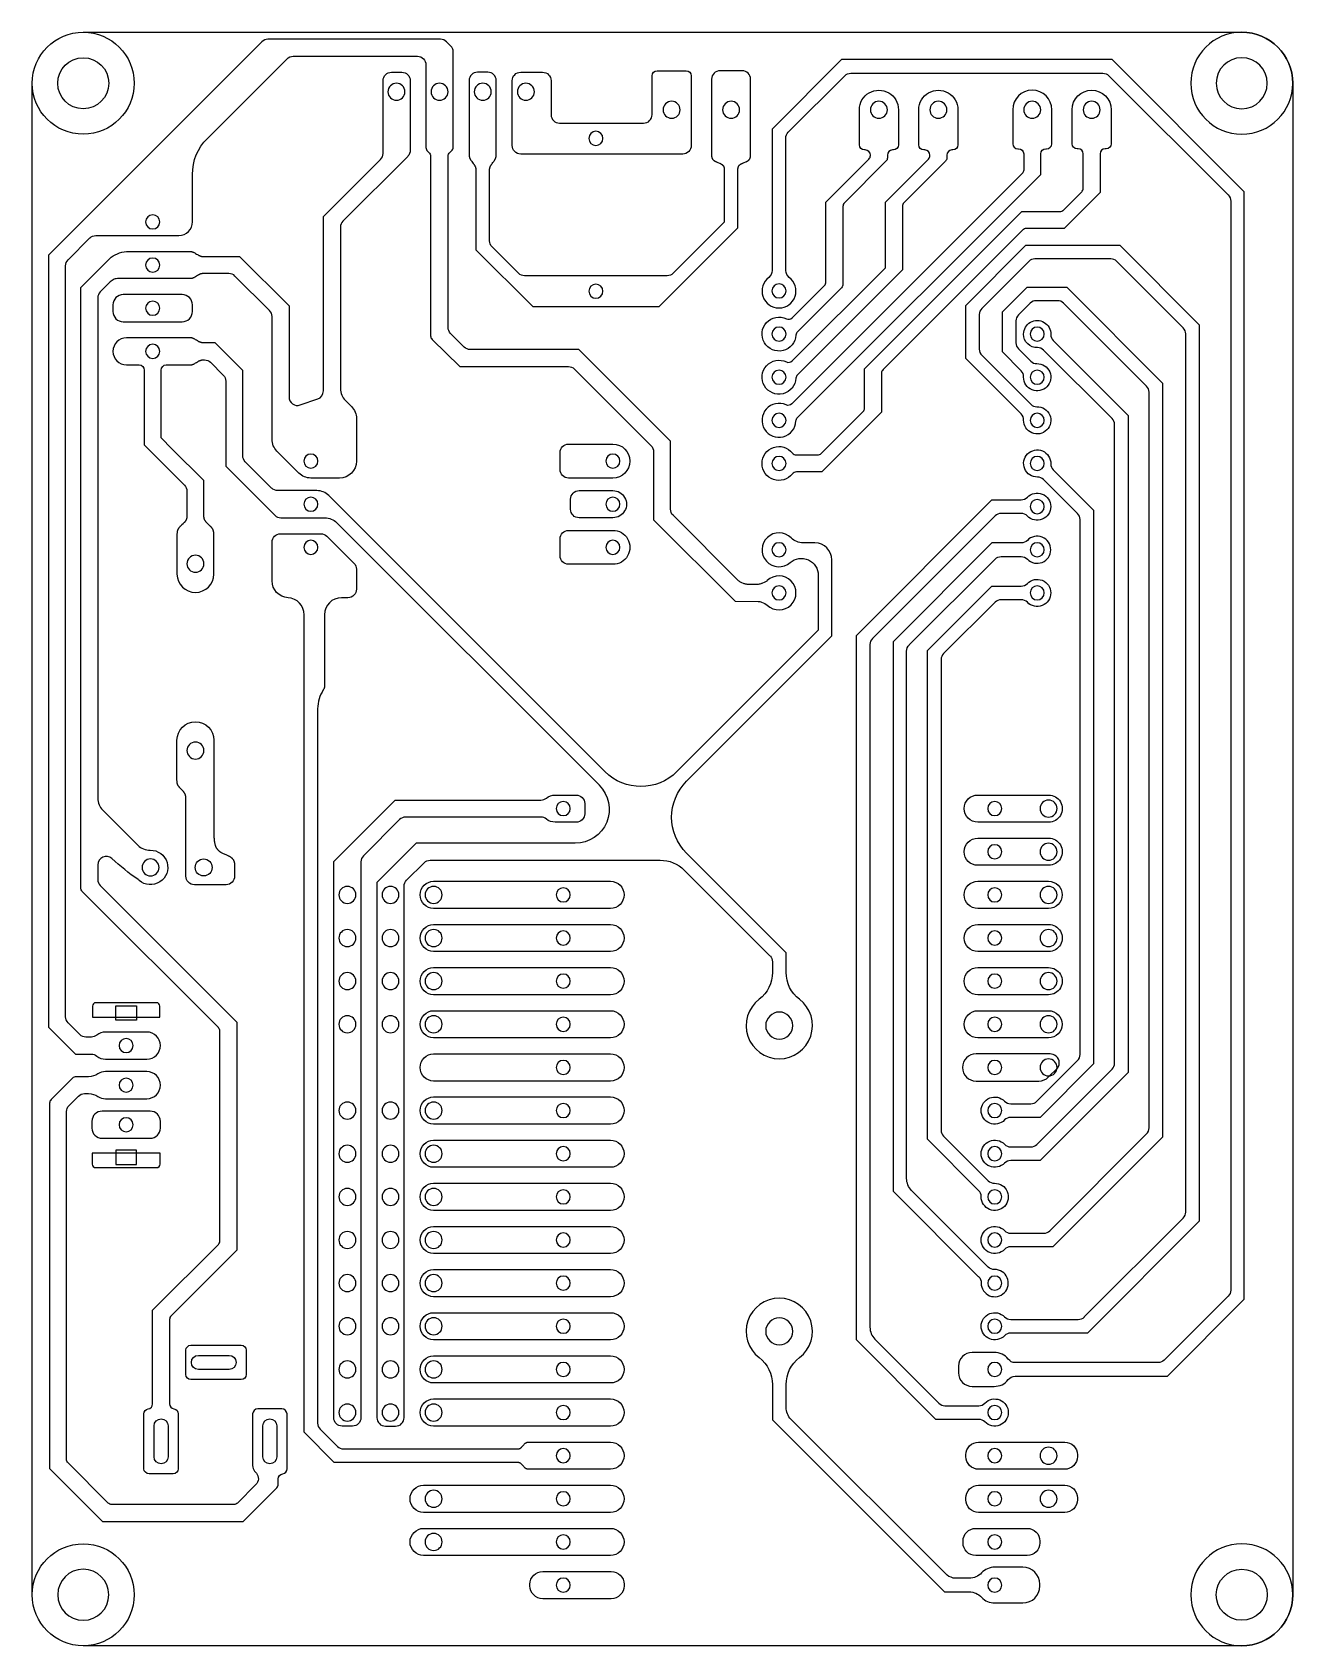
# Model space of a CAD drawing. Extents: x -695.8 to -621.6, y 504.5 to 599.5.
import ezdxf

# ---------------------------------------------------------------- set-up
doc = ezdxf.new("R2010")
doc.units = 0
for name, color, linetype in [('HOLES', 22, 'CONTINUOUS'), ('MOSFET', 7, 'CONTINUOUS'), ('MOSFET$TRACES', 7, 'CONTINUOUS')]:
    doc.layers.add(name, color=color, linetype=linetype)

msp = doc.modelspace()

# ---------------------------------------------------------------- linework, layer by layer
at = {"layer": 'HOLES'}
for p, q in [((-690.865, 542.171), (-689.665, 542.171)), ((-690.865, 541.341), (-690.865, 542.171)), ((-689.665, 542.171), (-689.665, 541.341)), ((-689.665, 541.341), (-690.865, 541.341)), ((-689.665, 533.671), (-690.865, 533.671)), ((-690.865, 533.671), (-690.865, 532.841)), ((-689.665, 532.841), (-689.665, 533.671)), ((-690.865, 532.841), (-689.665, 532.841)), ((-686.013, 521.598), (-684.2, 521.598)), ((-684.2, 520.771), (-686.013, 520.771)), ((-688.62, 515.628), (-688.62, 517.441)), ((-687.793, 517.441), (-687.793, 515.628)), ((-682.22, 515.628), (-682.22, 517.441)), ((-681.393, 517.441), (-681.393, 515.628))]:
    msp.add_line(p, q, dxfattribs=at)
for centre, radius in [((-692.791, 596.5), 1.5), ((-685.702, 550.325), 0.5), ((-624.591, 507.5), 1.5)]:
    msp.add_circle(centre, radius, dxfattribs=at)
at = {"layer": 'HOLES', "extrusion": (0, 0, -1)}
for centre, radius in [((624.591, 596.5), 1.5), ((674.354, 596), 0.5), ((671.814, 596), 0.5), ((669.274, 596), 0.5), ((666.734, 596), 0.5), ((658.153, 594.938), 0.5), ((654.653, 594.938), 0.5), ((645.952, 594.938), 0.5), ((642.452, 594.938), 0.5), ((636.927, 594.938), 0.5), ((633.427, 594.938), 0.5), ((662.612, 593.253), 0.415), ((688.703, 588.333), 0.415), ((688.703, 585.793), 0.415), ((662.612, 584.253), 0.415), ((651.833, 584.27), 0.415), ((688.703, 583.253), 0.415), ((651.833, 581.73), 0.415), ((636.633, 581.73), 0.415), ((688.703, 580.713), 0.415), ((651.833, 579.19), 0.415), ((636.633, 579.19), 0.415), ((651.833, 576.65), 0.415), ((636.633, 576.65), 0.415), ((679.392, 574.253), 0.415), ((661.612, 574.253), 0.415), ((651.833, 574.11), 0.415), ((636.633, 574.11), 0.415), ((679.392, 571.713), 0.415), ((661.612, 571.713), 0.415), ((636.633, 571.57), 0.415), ((679.392, 569.173), 0.415), ((661.612, 569.173), 0.415), ((651.833, 569.03), 0.415), ((636.633, 569.03), 0.415), ((686.188, 568.208), 0.5), ((651.833, 566.49), 0.415), ((636.633, 566.49), 0.415), ((686.188, 557.208), 0.5), ((664.533, 553.79), 0.415), ((639.133, 553.79), 0.415), ((635.963, 553.79), 0.5), ((639.133, 551.25), 0.415), ((635.963, 551.25), 0.5), ((688.829, 550.325), 0.5), ((677.243, 548.71), 0.5), ((674.703, 548.71), 0.5), ((672.163, 548.71), 0.5), ((664.533, 548.71), 0.415), ((639.133, 548.71), 0.415), ((635.963, 548.71), 0.5), ((677.243, 546.17), 0.5), ((674.703, 546.17), 0.5), ((672.163, 546.17), 0.5), ((664.533, 546.17), 0.415), ((639.133, 546.17), 0.415), ((635.963, 546.17), 0.5), ((677.243, 543.63), 0.5), ((674.703, 543.63), 0.5), ((672.163, 543.63), 0.5), ((664.533, 543.63), 0.415), ((639.133, 543.63), 0.415), ((635.963, 543.63), 0.5), ((677.243, 541.09), 0.5), ((674.703, 541.09), 0.5), ((672.163, 541.09), 0.5), ((664.533, 541.09), 0.415), ((651.815, 541.011), 0.8), ((639.133, 541.09), 0.415), ((635.963, 541.09), 0.5), ((690.265, 539.836), 0.415), ((664.533, 538.55), 0.415), ((639.133, 538.55), 0.415), ((635.963, 538.55), 0.5), ((690.265, 537.506), 0.415), ((677.243, 536.01), 0.5), ((674.703, 536.01), 0.5), ((672.163, 536.01), 0.5), ((664.533, 536.01), 0.415), ((639.133, 536.01), 0.415), ((690.265, 535.176), 0.415), ((677.243, 533.47), 0.5), ((674.703, 533.47), 0.5), ((672.163, 533.47), 0.5), ((664.533, 533.47), 0.415), ((639.133, 533.47), 0.415), ((677.243, 530.93), 0.5), ((674.703, 530.93), 0.5), ((672.163, 530.93), 0.5), ((664.533, 530.93), 0.415), ((639.133, 530.93), 0.415), ((677.243, 528.39), 0.5), ((674.703, 528.39), 0.5), ((672.163, 528.39), 0.5), ((664.533, 528.39), 0.415), ((639.133, 528.39), 0.415), ((677.243, 525.85), 0.5), ((674.703, 525.85), 0.5), ((672.163, 525.85), 0.5), ((664.533, 525.85), 0.415), ((639.133, 525.85), 0.415), ((677.243, 523.31), 0.5), ((674.703, 523.31), 0.5), ((672.163, 523.31), 0.5), ((664.533, 523.31), 0.415), ((651.815, 523.011), 0.8), ((639.133, 523.31), 0.415), ((677.243, 520.77), 0.5), ((674.703, 520.77), 0.5), ((672.163, 520.77), 0.5), ((664.533, 520.77), 0.415), ((639.133, 520.77), 0.415), ((677.243, 518.23), 0.5), ((674.703, 518.23), 0.5), ((672.163, 518.23), 0.5), ((664.533, 518.23), 0.415), ((639.133, 518.23), 0.415), ((664.533, 515.69), 0.415), ((639.133, 515.69), 0.415), ((635.963, 515.69), 0.5), ((672.163, 513.15), 0.5), ((664.533, 513.15), 0.415), ((639.133, 513.15), 0.415), ((635.963, 513.15), 0.5), ((672.163, 510.61), 0.5), ((664.533, 510.61), 0.415), ((639.133, 510.61), 0.415), ((692.791, 507.5), 1.5), ((664.533, 508.07), 0.415), ((639.133, 508.07), 0.415)]:
    msp.add_circle(centre, radius, dxfattribs=at)
for centre, start, end in [((686.013, 521.184), 270, 90), ((684.2, 521.184), 90, 270), ((688.207, 517.441), 0, 180), ((681.807, 517.441), 0, 180), ((688.207, 515.628), 180, 0), ((681.807, 515.628), 180, 0)]:
    msp.add_arc(centre, 0.414, start, end, dxfattribs=at)
at = {"layer": 'MOSFET'}
for p, q in [((-692.791, 599.5), (-624.591, 599.5)), ((-695.791, 507.5), (-695.791, 596.5)), ((-621.591, 596.5), (-621.591, 507.5)), ((-624.591, 504.5), (-692.791, 504.5))]:
    msp.add_line(p, q, dxfattribs=at)
for centre in [(-692.791, 596.5), (-692.791, 507.5)]:
    msp.add_circle(centre, 3, dxfattribs=at)
at = {"layer": 'MOSFET', "extrusion": (0, 0, -1)}
for centre in [(624.591, 596.5), (624.591, 507.5)]:
    msp.add_circle(centre, 3, dxfattribs=at)
for centre, start, end in [((692.791, 596.5), 0, 90), ((624.591, 596.5), 90, 180), ((692.791, 507.5), 270, 0), ((624.591, 507.5), 180, 270)]:
    msp.add_arc(centre, 3, start, end, dxfattribs=at)
at = {"layer": 'MOSFET$TRACES'}
for p, q in [((-682.27, 598.939), (-694.831, 586.378)), ((-671.758, 599.085), (-681.916, 599.085)), ((-671.166, 598.708), (-671.409, 598.944)), ((-685.485, 593.249), (-680.795, 597.939)), ((-680.441, 598.085), (-673.114, 598.085)), ((-672.614, 597.585), (-672.614, 592.712)), ((-671.014, 592.735), (-671.014, 598.349)), ((-648.147, 597.888), (-652.233, 593.802)), ((-632.228, 597.888), (-648.147, 597.888)), ((-624.444, 590.104), (-632.228, 597.888)), ((-675.144, 592.363), (-675.144, 596.65)), ((-674.644, 597.15), (-674.044, 597.15)), ((-673.544, 596.65), (-673.544, 592.549)), ((-670.074, 596.65), (-670.074, 592.332)), ((-668.974, 597.15), (-669.574, 597.15)), ((-668.474, 592.332), (-668.474, 596.65)), ((-667.539, 594.15), (-667.539, 596.65)), ((-667.039, 597.15), (-665.75, 597.15)), ((-665.25, 596.65), (-665.25, 595.1)), ((-659.303, 596.388), (-659.303, 596.938)), ((-659.003, 597.238), (-657.303, 597.238)), ((-657.003, 596.938), (-657.003, 595.938)), ((-655.803, 596.738), (-655.803, 592.332)), ((-654.003, 597.238), (-655.303, 597.238)), ((-653.503, 592.332), (-653.503, 596.738)), ((-651.287, 593.617), (-647.962, 596.942)), ((-647.609, 597.088), (-632.767, 597.088)), ((-632.413, 596.942), (-625.39, 589.919)), ((-659.303, 594.65), (-659.303, 596.388)), ((-657.003, 595.938), (-657.003, 592.832)), ((-665.25, 595.1), (-665.25, 594.65)), ((-647.102, 592.87), (-647.102, 594.938)), ((-644.802, 594.938), (-644.802, 592.87)), ((-643.602, 592.87), (-643.602, 594.938)), ((-641.302, 594.938), (-641.302, 592.87)), ((-638.077, 594.938), (-638.077, 592.938)), ((-635.777, 592.938), (-635.777, 594.938)), ((-634.577, 592.938), (-634.577, 594.938)), ((-632.277, 594.938), (-632.277, 592.938)), ((-667.539, 592.832), (-667.539, 594.15)), ((-664.75, 594.15), (-659.803, 594.15)), ((-652.233, 593.802), (-652.233, 585.47)), ((-651.433, 585.47), (-651.433, 593.263)), ((-678.653, 588.647), (-675.291, 592.009)), ((-673.691, 592.195), (-677.507, 588.379)), ((-672.517, 592.491), (-672.441, 592.421)), ((-672.344, 592.2), (-672.344, 581.629)), ((-671.314, 582.126), (-671.314, 592.198)), ((-671.215, 592.421), (-671.114, 592.512)), ((-670.074, 592.332), (-670.074, 592.3)), ((-670.074, 592.3), (-670.074, 592.269)), ((-670.074, 592.269), (-670.073, 592.253)), ((-670.073, 592.253), (-670.072, 592.237)), ((-670.072, 592.237), (-670.07, 592.221)), ((-670.07, 592.221), (-670.068, 592.205)), ((-670.068, 592.205), (-670.065, 592.19)), ((-670.065, 592.19), (-670.062, 592.174)), ((-670.062, 592.174), (-670.059, 592.158)), ((-670.059, 592.158), (-670.055, 592.143)), ((-670.055, 592.143), (-670.05, 592.127)), ((-670.05, 592.127), (-670.045, 592.111)), ((-670.045, 592.111), (-670.039, 592.096)), ((-670.039, 592.096), (-670.033, 592.08)), ((-670.033, 592.08), (-670.026, 592.065)), ((-670.026, 592.065), (-670.019, 592.049)), ((-670.019, 592.049), (-670.011, 592.034)), ((-670.011, 592.034), (-670.002, 592.018)), ((-670.002, 592.018), (-669.994, 592.003)), ((-669.994, 592.003), (-669.984, 591.987)), ((-669.984, 591.987), (-669.974, 591.972)), ((-669.974, 591.972), (-669.964, 591.957)), ((-669.964, 591.957), (-669.943, 591.926)), ((-669.943, 591.926), (-669.921, 591.895)), ((-669.921, 591.895), (-669.874, 591.834)), ((-668.674, 591.834), (-668.628, 591.895)), ((-668.628, 591.895), (-668.606, 591.926)), ((-668.606, 591.926), (-668.584, 591.957)), ((-668.584, 591.957), (-668.574, 591.972)), ((-668.574, 591.972), (-668.565, 591.987)), ((-668.565, 591.987), (-668.555, 592.003)), ((-668.555, 592.003), (-668.546, 592.018)), ((-668.546, 592.018), (-668.538, 592.034)), ((-668.538, 592.034), (-668.53, 592.049)), ((-668.53, 592.049), (-668.523, 592.065)), ((-668.523, 592.065), (-668.516, 592.08)), ((-668.516, 592.08), (-668.509, 592.096)), ((-668.509, 592.096), (-668.504, 592.111)), ((-668.504, 592.111), (-668.499, 592.127)), ((-668.499, 592.127), (-668.494, 592.143)), ((-668.494, 592.143), (-668.49, 592.158)), ((-668.49, 592.158), (-668.486, 592.174)), ((-668.486, 592.174), (-668.483, 592.19)), ((-668.483, 592.19), (-668.481, 592.205)), ((-668.481, 592.205), (-668.479, 592.221)), ((-668.479, 592.221), (-668.477, 592.237)), ((-668.477, 592.237), (-668.476, 592.253)), ((-668.476, 592.253), (-668.475, 592.269)), ((-668.475, 592.3), (-668.474, 592.332)), ((-668.475, 592.269), (-668.475, 592.3)), ((-657.503, 592.332), (-667.039, 592.332)), ((-655.803, 592.332), (-655.803, 592.285)), ((-655.803, 592.285), (-655.803, 592.262)), ((-655.803, 592.262), (-655.802, 592.239)), ((-655.802, 592.239), (-655.8, 592.217)), ((-655.8, 592.217), (-655.798, 592.195)), ((-655.798, 592.195), (-655.797, 592.184)), ((-655.797, 592.184), (-655.795, 592.173)), ((-655.795, 592.173), (-655.793, 592.163)), ((-655.793, 592.163), (-655.791, 592.153)), ((-655.791, 592.153), (-655.789, 592.142)), ((-655.789, 592.142), (-655.787, 592.132)), ((-655.787, 592.132), (-655.784, 592.122)), ((-655.784, 592.122), (-655.781, 592.113)), ((-655.781, 592.113), (-655.778, 592.103)), ((-655.778, 592.103), (-655.775, 592.094)), ((-655.775, 592.094), (-655.771, 592.084)), ((-655.771, 592.084), (-655.767, 592.075)), ((-655.767, 592.075), (-655.763, 592.066)), ((-655.763, 592.066), (-655.758, 592.058)), ((-655.758, 592.058), (-655.753, 592.049)), ((-655.753, 592.049), (-655.748, 592.041)), ((-655.748, 592.041), (-655.743, 592.033)), ((-655.743, 592.033), (-655.738, 592.025)), ((-655.738, 592.025), (-655.732, 592.017)), ((-655.732, 592.017), (-655.726, 592.009)), ((-655.726, 592.009), (-655.72, 592.002)), ((-655.72, 592.002), (-655.713, 591.994)), ((-655.713, 591.994), (-655.706, 591.987)), ((-655.706, 591.987), (-655.699, 591.98)), ((-655.699, 591.98), (-655.692, 591.973)), ((-655.692, 591.973), (-655.684, 591.967)), ((-655.684, 591.967), (-655.676, 591.96)), ((-655.676, 591.96), (-655.668, 591.954)), ((-655.668, 591.954), (-655.66, 591.948)), ((-655.66, 591.948), (-655.652, 591.942)), ((-655.652, 591.942), (-655.643, 591.936)), ((-655.643, 591.936), (-655.634, 591.93)), ((-655.634, 591.93), (-655.625, 591.924)), ((-655.625, 591.924), (-655.616, 591.919)), ((-655.616, 591.919), (-655.597, 591.908)), ((-655.597, 591.908), (-655.577, 591.898)), ((-655.577, 591.898), (-655.557, 591.888)), ((-655.557, 591.888), (-655.537, 591.878)), ((-655.537, 591.878), (-655.515, 591.869)), ((-655.515, 591.869), (-655.428, 591.834)), ((-653.878, 591.834), (-653.791, 591.869)), ((-653.791, 591.869), (-653.77, 591.878)), ((-653.77, 591.878), (-653.75, 591.888)), ((-653.75, 591.888), (-653.729, 591.898)), ((-653.729, 591.898), (-653.71, 591.908)), ((-653.71, 591.908), (-653.691, 591.919)), ((-653.691, 591.919), (-653.682, 591.924)), ((-653.682, 591.924), (-653.673, 591.93)), ((-653.673, 591.93), (-653.664, 591.936)), ((-653.664, 591.936), (-653.655, 591.942)), ((-653.655, 591.942), (-653.647, 591.948)), ((-653.647, 591.948), (-653.638, 591.954)), ((-653.638, 591.954), (-653.63, 591.96)), ((-653.63, 591.96), (-653.623, 591.967)), ((-653.623, 591.967), (-653.615, 591.973)), ((-653.615, 591.973), (-653.608, 591.98)), ((-653.608, 591.98), (-653.601, 591.987)), ((-653.601, 591.987), (-653.594, 591.994)), ((-653.594, 591.994), (-653.587, 592.002)), ((-653.587, 592.002), (-653.581, 592.009)), ((-653.581, 592.009), (-653.575, 592.017)), ((-653.575, 592.017), (-653.569, 592.025)), ((-653.569, 592.025), (-653.564, 592.033)), ((-653.564, 592.033), (-653.558, 592.041)), ((-653.558, 592.041), (-653.553, 592.049)), ((-653.553, 592.049), (-653.549, 592.058)), ((-653.549, 592.058), (-653.544, 592.066)), ((-653.544, 592.066), (-653.54, 592.075)), ((-653.54, 592.075), (-653.536, 592.084)), ((-653.536, 592.084), (-653.532, 592.094)), ((-653.532, 592.094), (-653.529, 592.103)), ((-653.529, 592.103), (-653.526, 592.113)), ((-653.526, 592.113), (-653.523, 592.122)), ((-653.523, 592.122), (-653.52, 592.132)), ((-653.52, 592.132), (-653.518, 592.142)), ((-653.518, 592.142), (-653.516, 592.153)), ((-653.516, 592.153), (-653.514, 592.163)), ((-653.514, 592.163), (-653.512, 592.173)), ((-653.512, 592.173), (-653.51, 592.184)), ((-653.51, 592.184), (-653.509, 592.195)), ((-653.509, 592.195), (-653.507, 592.217)), ((-653.507, 592.217), (-653.505, 592.239)), ((-653.505, 592.239), (-653.504, 592.262)), ((-653.504, 592.285), (-653.503, 592.332)), ((-653.504, 592.262), (-653.504, 592.285)), ((-649.07, 589.502), (-646.54, 592.032)), ((-645.54, 591.901), (-647.982, 589.459)), ((-646.752, 592.57), (-646.802, 592.57)), ((-646.452, 592.244), (-646.452, 592.27)), ((-645.57, 589.502), (-643.04, 592.032)), ((-645.452, 592.27), (-645.452, 592.113)), ((-645.102, 592.57), (-645.152, 592.57)), ((-642.04, 591.901), (-644.482, 589.459)), ((-643.252, 592.57), (-643.302, 592.57)), ((-642.952, 592.244), (-642.952, 592.27)), ((-641.952, 592.27), (-641.952, 592.113)), ((-641.602, 592.57), (-641.652, 592.57)), ((-637.777, 592.638), (-637.727, 592.638)), ((-637.427, 592.338), (-637.427, 591.39)), ((-636.427, 591.134), (-636.427, 592.338)), ((-636.127, 592.638), (-636.077, 592.638)), ((-634.227, 592.638), (-634.277, 592.638)), ((-633.927, 590.311), (-633.927, 592.338)), ((-632.927, 592.338), (-632.927, 590.056)), ((-632.577, 592.638), (-632.627, 592.638)), ((-686.363, 588.333), (-686.363, 591.128)), ((-669.874, 591.834), (-669.828, 591.772)), ((-669.828, 591.772), (-669.806, 591.742)), ((-669.806, 591.742), (-669.784, 591.711)), ((-669.784, 591.711), (-669.774, 591.695)), ((-669.774, 591.695), (-669.765, 591.68)), ((-669.765, 591.68), (-669.755, 591.665)), ((-669.755, 591.665), (-669.746, 591.649)), ((-669.746, 591.649), (-669.738, 591.634)), ((-669.738, 591.634), (-669.73, 591.618)), ((-669.73, 591.618), (-669.723, 591.603)), ((-669.723, 591.603), (-669.716, 591.587)), ((-669.716, 591.587), (-669.709, 591.571)), ((-669.709, 591.571), (-669.704, 591.556)), ((-669.704, 591.556), (-669.699, 591.54)), ((-669.699, 591.54), (-669.694, 591.525)), ((-669.694, 591.525), (-669.69, 591.509)), ((-669.69, 591.509), (-669.686, 591.493)), ((-669.686, 591.493), (-669.683, 591.478)), ((-669.683, 591.478), (-669.681, 591.462)), ((-669.681, 591.462), (-669.679, 591.446)), ((-669.679, 591.446), (-669.677, 591.43)), ((-669.677, 591.43), (-669.676, 591.415)), ((-669.676, 591.415), (-669.675, 591.399)), ((-669.675, 591.399), (-669.675, 591.367)), ((-669.675, 591.367), (-669.674, 591.335)), ((-669.674, 591.335), (-669.674, 586.689)), ((-668.874, 591.399), (-668.873, 591.415)), ((-668.874, 591.367), (-668.874, 591.399)), ((-668.874, 591.335), (-668.874, 591.367)), ((-668.874, 587.228), (-668.874, 591.335)), ((-668.873, 591.415), (-668.872, 591.43)), ((-668.872, 591.43), (-668.87, 591.446)), ((-668.87, 591.446), (-668.868, 591.462)), ((-668.868, 591.462), (-668.865, 591.478)), ((-668.865, 591.478), (-668.862, 591.493)), ((-668.862, 591.493), (-668.859, 591.509)), ((-668.859, 591.509), (-668.855, 591.525)), ((-668.855, 591.525), (-668.85, 591.54)), ((-668.85, 591.54), (-668.845, 591.556)), ((-668.845, 591.556), (-668.839, 591.571)), ((-668.839, 591.571), (-668.833, 591.587)), ((-668.833, 591.587), (-668.826, 591.603)), ((-668.826, 591.603), (-668.819, 591.618)), ((-668.819, 591.618), (-668.811, 591.634)), ((-668.811, 591.634), (-668.802, 591.649)), ((-668.802, 591.649), (-668.794, 591.665)), ((-668.794, 591.665), (-668.784, 591.68)), ((-668.784, 591.68), (-668.774, 591.695)), ((-668.774, 591.695), (-668.764, 591.711)), ((-668.764, 591.711), (-668.743, 591.742)), ((-668.743, 591.742), (-668.721, 591.772)), ((-668.721, 591.772), (-668.674, 591.834)), ((-655.428, 591.834), (-655.341, 591.798)), ((-655.341, 591.798), (-655.32, 591.789)), ((-655.32, 591.789), (-655.3, 591.779)), ((-655.3, 591.779), (-655.279, 591.77)), ((-655.279, 591.77), (-655.26, 591.759)), ((-655.26, 591.759), (-655.241, 591.749)), ((-655.241, 591.749), (-655.232, 591.743)), ((-655.232, 591.743), (-655.223, 591.737)), ((-655.223, 591.737), (-655.214, 591.732)), ((-655.214, 591.732), (-655.205, 591.726)), ((-655.205, 591.726), (-655.197, 591.72)), ((-655.197, 591.72), (-655.188, 591.713)), ((-655.188, 591.713), (-655.18, 591.707)), ((-655.18, 591.707), (-655.173, 591.701)), ((-655.173, 591.701), (-655.165, 591.694)), ((-655.165, 591.694), (-655.158, 591.687)), ((-655.158, 591.687), (-655.151, 591.68)), ((-655.151, 591.68), (-655.144, 591.673)), ((-655.144, 591.673), (-655.137, 591.666)), ((-655.137, 591.666), (-655.131, 591.658)), ((-655.131, 591.658), (-655.125, 591.651)), ((-655.125, 591.651), (-655.119, 591.643)), ((-655.119, 591.643), (-655.114, 591.635)), ((-655.114, 591.635), (-655.108, 591.626)), ((-655.108, 591.626), (-655.103, 591.618)), ((-655.103, 591.618), (-655.099, 591.61)), ((-655.099, 591.61), (-655.094, 591.601)), ((-655.094, 591.601), (-655.09, 591.592)), ((-655.09, 591.592), (-655.086, 591.583)), ((-655.086, 591.583), (-655.082, 591.574)), ((-655.082, 591.574), (-655.079, 591.564)), ((-655.079, 591.564), (-655.076, 591.555)), ((-655.076, 591.555), (-655.073, 591.545)), ((-655.073, 591.545), (-655.07, 591.535)), ((-655.07, 591.535), (-655.068, 591.525)), ((-655.068, 591.525), (-655.066, 591.515)), ((-655.066, 591.515), (-655.064, 591.504)), ((-655.064, 591.504), (-655.062, 591.494)), ((-655.062, 591.494), (-655.06, 591.483)), ((-655.06, 591.483), (-655.059, 591.472)), ((-655.059, 591.472), (-655.057, 591.45)), ((-655.057, 591.45), (-655.055, 591.428)), ((-655.055, 591.428), (-655.054, 591.405)), ((-655.054, 591.405), (-655.054, 591.382)), ((-655.054, 591.382), (-655.053, 591.335)), ((-655.053, 591.335), (-655.053, 588.318)), ((-654.253, 591.405), (-654.252, 591.428)), ((-654.253, 591.382), (-654.253, 591.405)), ((-654.253, 591.335), (-654.253, 591.382)), ((-654.253, 587.986), (-654.253, 591.335)), ((-654.252, 591.428), (-654.25, 591.45)), ((-654.25, 591.45), (-654.248, 591.472)), ((-654.248, 591.472), (-654.247, 591.483)), ((-654.247, 591.483), (-654.245, 591.494)), ((-654.245, 591.494), (-654.243, 591.504)), ((-654.243, 591.504), (-654.241, 591.515)), ((-654.241, 591.515), (-654.239, 591.525)), ((-654.239, 591.525), (-654.237, 591.535)), ((-654.237, 591.535), (-654.234, 591.545)), ((-654.234, 591.545), (-654.231, 591.555)), ((-654.231, 591.555), (-654.228, 591.564)), ((-654.228, 591.564), (-654.225, 591.574)), ((-654.225, 591.574), (-654.221, 591.583)), ((-654.221, 591.583), (-654.217, 591.592)), ((-654.217, 591.592), (-654.213, 591.601)), ((-654.213, 591.601), (-654.208, 591.61)), ((-654.208, 591.61), (-654.203, 591.618)), ((-654.203, 591.618), (-654.198, 591.626)), ((-654.198, 591.626), (-654.193, 591.635)), ((-654.193, 591.635), (-654.188, 591.643)), ((-654.188, 591.643), (-654.182, 591.651)), ((-654.182, 591.651), (-654.176, 591.658)), ((-654.176, 591.658), (-654.17, 591.666)), ((-654.17, 591.666), (-654.163, 591.673)), ((-654.163, 591.673), (-654.156, 591.68)), ((-654.156, 591.68), (-654.149, 591.687)), ((-654.149, 591.687), (-654.142, 591.694)), ((-654.142, 591.694), (-654.134, 591.701)), ((-654.134, 591.701), (-654.126, 591.707)), ((-654.126, 591.707), (-654.118, 591.713)), ((-654.118, 591.713), (-654.11, 591.72)), ((-654.11, 591.72), (-654.102, 591.726)), ((-654.102, 591.726), (-654.093, 591.732)), ((-654.093, 591.732), (-654.084, 591.737)), ((-654.084, 591.737), (-654.075, 591.743)), ((-654.075, 591.743), (-654.066, 591.749)), ((-654.066, 591.749), (-654.047, 591.759)), ((-654.047, 591.759), (-654.027, 591.77)), ((-654.027, 591.77), (-654.007, 591.779)), ((-654.007, 591.779), (-653.987, 591.789)), ((-653.987, 591.789), (-653.965, 591.798)), ((-653.965, 591.798), (-653.878, 591.834)), ((-637.515, 591.177), (-651.075, 577.618)), ((-650.746, 576.815), (-636.427, 591.134)), ((-635.081, 589.034), (-634.015, 590.099)), ((-632.927, 590.056), (-635.037, 587.946)), ((-624.444, 524.897), (-624.444, 590.104)), ((-649.07, 584.801), (-649.07, 589.502)), ((-648.07, 589.246), (-648.07, 584.67)), ((-645.57, 585.637), (-645.57, 589.502)), ((-644.57, 589.246), (-644.57, 585.505)), ((-625.244, 589.565), (-625.244, 525.435)), ((-678.653, 578.384), (-678.653, 588.647)), ((-655.053, 588.318), (-658.064, 585.307)), ((-646.798, 579.679), (-637.531, 588.946)), ((-637.531, 588.946), (-635.293, 588.946)), ((-693.685, 586.108), (-692.406, 587.387)), ((-692.053, 587.533), (-687.163, 587.533)), ((-677.653, 588.025), (-677.653, 584.282)), ((-658.894, 583.346), (-654.253, 587.986)), ((-637.488, 587.858), (-645.71, 579.636)), ((-635.037, 587.946), (-637.275, 587.946)), ((-694.831, 586.378), (-694.831, 540.914)), ((-692.934, 584.481), (-691.253, 586.162)), ((-690.243, 586.593), (-686.551, 586.593)), ((-686.551, 586.593), (-686.525, 586.593)), ((-686.525, 586.593), (-686.499, 586.592)), ((-686.499, 586.592), (-686.485, 586.592)), ((-686.485, 586.592), (-686.472, 586.591)), ((-686.472, 586.591), (-686.459, 586.59)), ((-686.459, 586.59), (-686.446, 586.588)), ((-686.446, 586.588), (-686.433, 586.586)), ((-686.433, 586.586), (-686.419, 586.584)), ((-686.419, 586.584), (-686.406, 586.582)), ((-686.406, 586.582), (-686.393, 586.578)), ((-686.393, 586.578), (-686.379, 586.575)), ((-686.379, 586.575), (-686.366, 586.571)), ((-686.366, 586.571), (-686.352, 586.567)), ((-686.352, 586.567), (-686.339, 586.562)), ((-686.339, 586.562), (-686.325, 586.557)), ((-686.325, 586.557), (-686.311, 586.551)), ((-686.311, 586.551), (-686.298, 586.545)), ((-686.298, 586.545), (-686.284, 586.539)), ((-686.284, 586.539), (-686.27, 586.532)), ((-686.27, 586.532), (-686.256, 586.525)), ((-686.256, 586.525), (-686.229, 586.511)), ((-686.229, 586.511), (-686.201, 586.495)), ((-686.201, 586.495), (-686.173, 586.478)), ((-686.173, 586.478), (-686.117, 586.443)), ((-686.117, 586.443), (-686.061, 586.408)), ((-686.061, 586.408), (-686.033, 586.392)), ((-686.033, 586.392), (-686.005, 586.376)), ((-686.005, 586.376), (-685.977, 586.361)), ((-685.977, 586.361), (-685.964, 586.354)), ((-685.964, 586.354), (-685.95, 586.347)), ((-685.95, 586.347), (-685.936, 586.341)), ((-685.936, 586.341), (-685.922, 586.335)), ((-685.922, 586.335), (-685.909, 586.329)), ((-685.909, 586.329), (-685.895, 586.324)), ((-685.895, 586.324), (-685.882, 586.319)), ((-685.882, 586.319), (-685.868, 586.315)), ((-685.868, 586.315), (-685.855, 586.311)), ((-685.855, 586.311), (-685.841, 586.308)), ((-685.841, 586.308), (-685.828, 586.305)), ((-685.828, 586.305), (-685.814, 586.302)), ((-685.814, 586.302), (-685.801, 586.3)), ((-685.801, 586.3), (-685.788, 586.298)), ((-685.788, 586.298), (-685.775, 586.296)), ((-685.775, 586.296), (-685.761, 586.295)), ((-685.761, 586.295), (-685.748, 586.294)), ((-685.748, 586.294), (-685.735, 586.294)), ((-685.735, 586.294), (-685.709, 586.293)), ((-685.709, 586.293), (-685.683, 586.293)), ((-685.683, 586.293), (-683.588, 586.293)), ((-683.588, 586.293), (-680.678, 583.383)), ((-669.674, 586.689), (-666.331, 583.346)), ((-667.161, 585.307), (-668.728, 586.874)), ((-640.843, 583.42), (-637.307, 586.956)), ((-637.307, 586.956), (-631.769, 586.956)), ((-632.307, 586.156), (-636.769, 586.156)), ((-631.769, 586.956), (-627.089, 582.277)), ((-693.831, 541.537), (-693.831, 585.755)), ((-686.005, 585.211), (-686.033, 585.195)), ((-685.977, 585.225), (-686.005, 585.211)), ((-685.964, 585.232), (-685.977, 585.225)), ((-685.95, 585.239), (-685.964, 585.232)), ((-685.936, 585.245), (-685.95, 585.239)), ((-685.922, 585.251), (-685.936, 585.245)), ((-685.909, 585.257), (-685.922, 585.251)), ((-685.895, 585.262), (-685.909, 585.257)), ((-685.882, 585.267), (-685.895, 585.262)), ((-685.868, 585.271), (-685.882, 585.267)), ((-685.855, 585.275), (-685.868, 585.271)), ((-685.841, 585.278), (-685.855, 585.275)), ((-685.828, 585.282), (-685.841, 585.278)), ((-685.814, 585.284), (-685.828, 585.282)), ((-685.801, 585.286), (-685.814, 585.284)), ((-685.788, 585.288), (-685.801, 585.286)), ((-685.775, 585.29), (-685.788, 585.288)), ((-685.761, 585.291), (-685.775, 585.29)), ((-685.748, 585.292), (-685.761, 585.291)), ((-685.735, 585.292), (-685.748, 585.292)), ((-685.709, 585.293), (-685.735, 585.292)), ((-685.683, 585.293), (-685.709, 585.293)), ((-684.212, 585.293), (-685.683, 585.293)), ((-677.653, 585.666), (-677.653, 578.525)), ((-651.058, 580.149), (-645.57, 585.637)), ((-644.57, 585.505), (-650.748, 579.328)), ((-637.122, 586.01), (-639.897, 583.235)), ((-628.036, 582.092), (-631.954, 586.01)), ((-692.934, 549.115), (-692.934, 584.481)), ((-691.197, 584.802), (-691.787, 584.212)), ((-691.022, 584.932), (-691.197, 584.802)), ((-686.551, 584.993), (-690.783, 584.993)), ((-686.525, 584.993), (-686.551, 584.993)), ((-686.499, 584.994), (-686.525, 584.993)), ((-686.485, 584.994), (-686.499, 584.994)), ((-686.472, 584.995), (-686.485, 584.994)), ((-686.459, 584.996), (-686.472, 584.995)), ((-686.446, 584.998), (-686.459, 584.996)), ((-686.433, 585), (-686.446, 584.998)), ((-686.419, 585.002), (-686.433, 585)), ((-686.406, 585.005), (-686.419, 585.002)), ((-686.393, 585.008), (-686.406, 585.005)), ((-686.379, 585.011), (-686.393, 585.008)), ((-686.366, 585.015), (-686.379, 585.011)), ((-686.352, 585.019), (-686.366, 585.015)), ((-686.339, 585.024), (-686.352, 585.019)), ((-686.325, 585.029), (-686.339, 585.024)), ((-686.311, 585.035), (-686.325, 585.029)), ((-686.298, 585.041), (-686.311, 585.035)), ((-686.284, 585.047), (-686.298, 585.041)), ((-686.27, 585.054), (-686.284, 585.047)), ((-686.256, 585.061), (-686.27, 585.054)), ((-686.229, 585.076), (-686.256, 585.061)), ((-686.201, 585.092), (-686.229, 585.076)), ((-686.173, 585.108), (-686.201, 585.092)), ((-686.117, 585.143), (-686.173, 585.108)), ((-686.061, 585.178), (-686.117, 585.143)), ((-686.033, 585.195), (-686.061, 585.178)), ((-681.825, 583.114), (-683.858, 585.147)), ((-658.418, 585.16), (-666.807, 585.16)), ((-651.058, 582.689), (-649.158, 584.589)), ((-648.158, 584.457), (-650.748, 581.868)), ((-638.684, 583.039), (-637.228, 584.496)), ((-637.228, 584.496), (-634.896, 584.496)), ((-634.896, 584.496), (-629.248, 578.848)), ((-691.934, 583.858), (-691.934, 554.402)), ((-691.043, 583.453), (-691.043, 583.053)), ((-686.963, 584.053), (-690.443, 584.053)), ((-686.363, 583.053), (-686.363, 583.453)), ((-680.678, 583.383), (-680.678, 578.029)), ((-666.331, 583.346), (-658.894, 583.346)), ((-640.843, 580.294), (-640.843, 583.42)), ((-637.043, 583.549), (-637.738, 582.854)), ((-635.435, 583.696), (-636.689, 583.696)), ((-630.195, 578.663), (-635.081, 583.549)), ((-690.443, 582.453), (-686.963, 582.453)), ((-681.678, 575.539), (-681.678, 582.76)), ((-640.043, 582.881), (-640.043, 580.833)), ((-638.684, 580.675), (-638.684, 583.039)), ((-637.884, 582.5), (-637.884, 581.214)), ((-686.551, 581.513), (-690.243, 581.513)), ((-686.525, 581.513), (-686.551, 581.513)), ((-686.499, 581.512), (-686.525, 581.513)), ((-686.485, 581.512), (-686.499, 581.512)), ((-686.472, 581.511), (-686.485, 581.512)), ((-686.459, 581.51), (-686.472, 581.511)), ((-686.446, 581.508), (-686.459, 581.51)), ((-686.433, 581.506), (-686.446, 581.508)), ((-686.419, 581.504), (-686.433, 581.506)), ((-686.406, 581.502), (-686.419, 581.504)), ((-686.393, 581.498), (-686.406, 581.502)), ((-686.379, 581.495), (-686.393, 581.498)), ((-686.366, 581.491), (-686.379, 581.495)), ((-686.352, 581.487), (-686.366, 581.491)), ((-686.339, 581.482), (-686.352, 581.487)), ((-686.325, 581.477), (-686.339, 581.482)), ((-686.311, 581.471), (-686.325, 581.477)), ((-686.298, 581.465), (-686.311, 581.471)), ((-686.284, 581.459), (-686.298, 581.465)), ((-686.27, 581.452), (-686.284, 581.459)), ((-686.256, 581.445), (-686.27, 581.452)), ((-686.229, 581.431), (-686.256, 581.445)), ((-686.201, 581.415), (-686.229, 581.431)), ((-686.173, 581.398), (-686.201, 581.415)), ((-672.255, 581.415), (-670.629, 579.818)), ((-670.36, 580.964), (-671.168, 581.772)), ((-627.889, 530.033), (-627.889, 581.738)), ((-627.089, 582.277), (-627.089, 529.494)), ((-686.117, 581.363), (-686.173, 581.398)), ((-686.061, 581.328), (-686.117, 581.363)), ((-686.033, 581.312), (-686.061, 581.328)), ((-686.005, 581.296), (-686.033, 581.312)), ((-685.977, 581.281), (-686.005, 581.296)), ((-685.964, 581.274), (-685.977, 581.281)), ((-685.95, 581.267), (-685.964, 581.274)), ((-685.936, 581.261), (-685.95, 581.267)), ((-685.922, 581.255), (-685.936, 581.261)), ((-685.909, 581.249), (-685.922, 581.255)), ((-685.895, 581.244), (-685.909, 581.249)), ((-685.882, 581.239), (-685.895, 581.244)), ((-685.868, 581.235), (-685.882, 581.239)), ((-685.855, 581.231), (-685.868, 581.235)), ((-685.841, 581.228), (-685.855, 581.231)), ((-685.828, 581.225), (-685.841, 581.228)), ((-685.814, 581.222), (-685.828, 581.225)), ((-685.801, 581.22), (-685.814, 581.222)), ((-685.788, 581.218), (-685.801, 581.22)), ((-685.775, 581.216), (-685.788, 581.218)), ((-685.761, 581.215), (-685.775, 581.216)), ((-685.748, 581.214), (-685.761, 581.215)), ((-685.735, 581.214), (-685.748, 581.214)), ((-685.709, 581.213), (-685.735, 581.214)), ((-685.683, 581.213), (-685.709, 581.213)), ((-685.026, 581.213), (-685.683, 581.213)), ((-683.398, 579.585), (-685.026, 581.213)), ((-663.61, 580.818), (-670.006, 580.818)), ((-663.362, 580.57), (-663.61, 580.818)), ((-658.219, 575.427), (-663.362, 580.57)), ((-639.897, 580.479), (-637.014, 577.596)), ((-637.58, 579.571), (-638.684, 580.675)), ((-637.738, 580.86), (-637.014, 580.136)), ((-632.227, 576.758), (-636.253, 580.784)), ((-635.687, 581.35), (-631.28, 576.943)), ((-690.243, 579.913), (-689.503, 579.913)), ((-689.203, 579.613), (-689.203, 575.2)), ((-688.203, 575.614), (-688.203, 579.613)), ((-687.903, 579.913), (-686.551, 579.913)), ((-686.551, 579.913), (-686.525, 579.913)), ((-686.525, 579.913), (-686.499, 579.914)), ((-686.499, 579.914), (-686.485, 579.914)), ((-686.485, 579.914), (-686.472, 579.915)), ((-686.472, 579.915), (-686.459, 579.916)), ((-686.459, 579.916), (-686.446, 579.918)), ((-686.446, 579.918), (-686.433, 579.92)), ((-686.433, 579.92), (-686.419, 579.922)), ((-686.419, 579.922), (-686.406, 579.925)), ((-686.406, 579.925), (-686.393, 579.928)), ((-686.393, 579.928), (-686.379, 579.931)), ((-686.379, 579.931), (-686.366, 579.935)), ((-686.366, 579.935), (-686.352, 579.939)), ((-686.352, 579.939), (-686.339, 579.944)), ((-686.339, 579.944), (-686.325, 579.949)), ((-686.325, 579.949), (-686.311, 579.955)), ((-686.311, 579.955), (-686.298, 579.961)), ((-686.298, 579.961), (-686.284, 579.967)), ((-686.284, 579.967), (-686.27, 579.974)), ((-686.27, 579.974), (-686.256, 579.981)), ((-686.256, 579.981), (-686.229, 579.996)), ((-686.229, 579.996), (-686.201, 580.012)), ((-686.201, 580.012), (-686.173, 580.028)), ((-686.173, 580.028), (-686.117, 580.063)), ((-686.117, 580.063), (-686.061, 580.098)), ((-686.061, 580.098), (-686.033, 580.115)), ((-686.033, 580.115), (-686.005, 580.131)), ((-686.005, 580.131), (-685.977, 580.145)), ((-685.977, 580.145), (-685.964, 580.152)), ((-685.964, 580.152), (-685.95, 580.159)), ((-685.95, 580.159), (-685.936, 580.165)), ((-685.936, 580.165), (-685.922, 580.171)), ((-685.922, 580.171), (-685.909, 580.177)), ((-685.909, 580.177), (-685.895, 580.182)), ((-685.895, 580.182), (-685.882, 580.187)), ((-685.882, 580.187), (-685.868, 580.191)), ((-685.868, 580.191), (-685.855, 580.195)), ((-685.855, 580.195), (-685.841, 580.198)), ((-685.841, 580.198), (-685.828, 580.202)), ((-685.828, 580.202), (-685.814, 580.204)), ((-685.814, 580.204), (-685.801, 580.206)), ((-685.801, 580.206), (-685.788, 580.208)), ((-685.788, 580.208), (-685.775, 580.21)), ((-685.775, 580.21), (-685.761, 580.211)), ((-685.761, 580.211), (-685.748, 580.212)), ((-685.748, 580.212), (-685.735, 580.212)), ((-685.735, 580.212), (-685.709, 580.213)), ((-685.709, 580.213), (-685.683, 580.213)), ((-685.683, 580.213), (-685.649, 580.213)), ((-685.295, 580.067), (-684.544, 579.316)), ((-683.398, 574.566), (-683.398, 579.585)), ((-670.629, 579.818), (-664.233, 579.818)), ((-663.88, 579.671), (-659.367, 575.159)), ((-646.798, 577.377), (-646.798, 579.679)), ((-637.58, 577.031), (-640.843, 580.294)), ((-684.398, 578.962), (-684.398, 573.943)), ((-645.798, 579.424), (-645.798, 577.122)), ((-629.248, 578.848), (-629.248, 534.447)), ((-680.015, 577.556), (-678.99, 577.911)), ((-677.361, 577.818), (-676.999, 577.457)), ((-630.048, 534.986), (-630.048, 578.309)), ((-676.707, 576.75), (-676.707, 574.253)), ((-649.353, 574.698), (-646.886, 577.165)), ((-645.798, 577.122), (-649.309, 573.61)), ((-631.28, 576.943), (-631.28, 538.257)), ((-632.08, 538.796), (-632.08, 576.404)), ((-689.203, 575.2), (-686.835, 572.831)), ((-687.57, 574.981), (-688.203, 575.614)), ((-685.688, 573.099), (-687.57, 574.981)), ((-680.1, 573.546), (-681.386, 574.832)), ((-664.724, 573.753), (-664.724, 574.753)), ((-664.224, 575.253), (-661.612, 575.253)), ((-659.221, 574.805), (-659.221, 571.206)), ((-658.219, 571.413), (-658.219, 575.427)), ((-684.398, 573.943), (-681.515, 571.06)), ((-681.699, 572.66), (-683.252, 574.212)), ((-650.809, 574.61), (-649.565, 574.61)), ((-685.688, 571.073), (-685.688, 573.099)), ((-677.707, 573.253), (-679.392, 573.253)), ((-661.612, 573.253), (-664.224, 573.253)), ((-649.309, 573.61), (-650.809, 573.61)), ((-634.259, 571.17), (-636.253, 573.164)), ((-635.687, 573.73), (-633.312, 571.355)), ((-686.688, 572.478), (-686.688, 571.073)), ((-679.041, 572.513), (-681.345, 572.513)), ((-662.082, 555.968), (-678.334, 572.22)), ((-664.102, 571.413), (-664.102, 572.013)), ((-663.602, 572.513), (-661.612, 572.513)), ((-647.28, 563.989), (-639.299, 571.97)), ((-639.299, 571.97), (-637.572, 571.97)), ((-686.692, 570.951), (-686.695, 570.932)), ((-686.691, 570.971), (-686.692, 570.951)), ((-686.69, 570.991), (-686.691, 570.971)), ((-686.688, 571.032), (-686.69, 570.991)), ((-686.688, 571.073), (-686.688, 571.032)), ((-685.688, 571.032), (-685.688, 571.073)), ((-685.687, 570.991), (-685.688, 571.032)), ((-685.686, 570.971), (-685.687, 570.991)), ((-685.684, 570.951), (-685.686, 570.971)), ((-685.682, 570.932), (-685.684, 570.951)), ((-659.221, 571.206), (-659.221, 570.793)), ((-654.223, 567.21), (-658.073, 571.059)), ((-639.114, 571.024), (-646.334, 563.804)), ((-637.572, 571.17), (-638.761, 571.17)), ((-633.312, 571.355), (-633.312, 538.765)), ((-687.271, 570.012), (-687.272, 569.972)), ((-687.27, 570.032), (-687.271, 570.012)), ((-687.268, 570.052), (-687.27, 570.032)), ((-687.266, 570.072), (-687.268, 570.052)), ((-687.264, 570.082), (-687.266, 570.072)), ((-687.263, 570.092), (-687.264, 570.082)), ((-687.261, 570.102), (-687.263, 570.092)), ((-687.259, 570.111), (-687.261, 570.102)), ((-687.257, 570.121), (-687.259, 570.111)), ((-687.255, 570.13), (-687.257, 570.121)), ((-687.252, 570.14), (-687.255, 570.13)), ((-687.249, 570.149), (-687.252, 570.14)), ((-687.247, 570.159), (-687.249, 570.149)), ((-687.244, 570.168), (-687.247, 570.159)), ((-687.24, 570.177), (-687.244, 570.168)), ((-687.237, 570.187), (-687.24, 570.177)), ((-687.233, 570.196), (-687.237, 570.187)), ((-687.229, 570.205), (-687.233, 570.196)), ((-687.225, 570.214), (-687.229, 570.205)), ((-687.221, 570.223), (-687.225, 570.214)), ((-687.216, 570.232), (-687.221, 570.223)), ((-687.212, 570.241), (-687.216, 570.232)), ((-687.207, 570.25), (-687.212, 570.241)), ((-687.202, 570.258), (-687.207, 570.25)), ((-687.196, 570.267), (-687.202, 570.258)), ((-687.191, 570.276), (-687.196, 570.267)), ((-687.185, 570.284), (-687.191, 570.276)), ((-687.179, 570.293), (-687.185, 570.284)), ((-687.167, 570.31), (-687.179, 570.293)), ((-687.154, 570.326), (-687.167, 570.31)), ((-687.14, 570.343), (-687.154, 570.326)), ((-687.126, 570.359), (-687.14, 570.343)), ((-687.111, 570.376), (-687.126, 570.359)), ((-687.096, 570.392), (-687.111, 570.376)), ((-687.08, 570.408), (-687.096, 570.392)), ((-687.048, 570.439), (-687.08, 570.408)), ((-686.98, 570.502), (-687.048, 570.439)), ((-686.912, 570.564), (-686.98, 570.502)), ((-686.88, 570.596), (-686.912, 570.564)), ((-686.864, 570.612), (-686.88, 570.596)), ((-686.849, 570.628), (-686.864, 570.612)), ((-686.834, 570.644), (-686.849, 570.628)), ((-686.82, 570.661), (-686.834, 570.644)), ((-686.806, 570.677), (-686.82, 570.661)), ((-686.793, 570.694), (-686.806, 570.677)), ((-686.781, 570.711), (-686.793, 570.694)), ((-686.775, 570.72), (-686.781, 570.711)), ((-686.77, 570.728), (-686.775, 570.72)), ((-686.764, 570.737), (-686.77, 570.728)), ((-686.759, 570.746), (-686.764, 570.737)), ((-686.754, 570.754), (-686.759, 570.746)), ((-686.749, 570.763), (-686.754, 570.754)), ((-686.744, 570.772), (-686.749, 570.763)), ((-686.74, 570.781), (-686.744, 570.772)), ((-686.735, 570.79), (-686.74, 570.781)), ((-686.731, 570.799), (-686.735, 570.79)), ((-686.727, 570.808), (-686.731, 570.799)), ((-686.724, 570.817), (-686.727, 570.808)), ((-686.72, 570.826), (-686.724, 570.817)), ((-686.717, 570.836), (-686.72, 570.826)), ((-686.714, 570.845), (-686.717, 570.836)), ((-686.711, 570.855), (-686.714, 570.845)), ((-686.708, 570.864), (-686.711, 570.855)), ((-686.706, 570.873), (-686.708, 570.864)), ((-686.703, 570.883), (-686.706, 570.873)), ((-686.701, 570.893), (-686.703, 570.883)), ((-686.699, 570.902), (-686.701, 570.893)), ((-686.698, 570.912), (-686.699, 570.902)), ((-686.696, 570.922), (-686.698, 570.912)), ((-686.695, 570.932), (-686.696, 570.922)), ((-685.68, 570.922), (-685.682, 570.932)), ((-685.679, 570.912), (-685.68, 570.922)), ((-685.677, 570.902), (-685.679, 570.912)), ((-685.675, 570.893), (-685.677, 570.902)), ((-685.673, 570.883), (-685.675, 570.893)), ((-685.671, 570.873), (-685.673, 570.883)), ((-685.668, 570.864), (-685.671, 570.873)), ((-685.666, 570.855), (-685.668, 570.864)), ((-685.663, 570.845), (-685.666, 570.855)), ((-685.66, 570.836), (-685.663, 570.845)), ((-685.657, 570.826), (-685.66, 570.836)), ((-685.653, 570.817), (-685.657, 570.826)), ((-685.649, 570.808), (-685.653, 570.817)), ((-685.646, 570.799), (-685.649, 570.808)), ((-685.641, 570.79), (-685.646, 570.799)), ((-685.637, 570.781), (-685.641, 570.79)), ((-685.633, 570.772), (-685.637, 570.781)), ((-685.628, 570.763), (-685.633, 570.772)), ((-685.623, 570.754), (-685.628, 570.763)), ((-685.618, 570.746), (-685.623, 570.754)), ((-685.613, 570.737), (-685.618, 570.746)), ((-685.607, 570.728), (-685.613, 570.737)), ((-685.601, 570.72), (-685.607, 570.728)), ((-685.596, 570.711), (-685.601, 570.72)), ((-685.583, 570.694), (-685.596, 570.711)), ((-685.57, 570.677), (-685.583, 570.694)), ((-685.557, 570.661), (-685.57, 570.677)), ((-685.542, 570.644), (-685.557, 570.661)), ((-685.528, 570.628), (-685.542, 570.644)), ((-685.512, 570.612), (-685.528, 570.628)), ((-685.497, 570.596), (-685.512, 570.612)), ((-685.464, 570.564), (-685.497, 570.596)), ((-685.396, 570.502), (-685.464, 570.564)), ((-685.329, 570.439), (-685.396, 570.502)), ((-685.296, 570.408), (-685.329, 570.439)), ((-685.281, 570.392), (-685.296, 570.408)), ((-685.265, 570.376), (-685.281, 570.392)), ((-685.251, 570.359), (-685.265, 570.376)), ((-685.236, 570.343), (-685.251, 570.359)), ((-685.223, 570.326), (-685.236, 570.343)), ((-685.21, 570.31), (-685.223, 570.326)), ((-685.197, 570.293), (-685.21, 570.31)), ((-685.192, 570.284), (-685.197, 570.293)), ((-685.186, 570.276), (-685.192, 570.284)), ((-685.18, 570.267), (-685.186, 570.276)), ((-685.175, 570.258), (-685.18, 570.267)), ((-685.17, 570.25), (-685.175, 570.258)), ((-685.165, 570.241), (-685.17, 570.25)), ((-685.16, 570.232), (-685.165, 570.241)), ((-685.156, 570.223), (-685.16, 570.232)), ((-685.152, 570.214), (-685.156, 570.223)), ((-685.147, 570.205), (-685.152, 570.214)), ((-685.144, 570.196), (-685.147, 570.205)), ((-685.14, 570.187), (-685.144, 570.196)), ((-685.136, 570.177), (-685.14, 570.187)), ((-685.133, 570.168), (-685.136, 570.177)), ((-685.13, 570.159), (-685.133, 570.168)), ((-685.127, 570.149), (-685.13, 570.159)), ((-685.124, 570.14), (-685.127, 570.149)), ((-685.122, 570.13), (-685.124, 570.14)), ((-685.12, 570.121), (-685.122, 570.13)), ((-685.118, 570.111), (-685.12, 570.121)), ((-685.116, 570.102), (-685.118, 570.111)), ((-685.114, 570.092), (-685.116, 570.102)), ((-685.112, 570.082), (-685.114, 570.092)), ((-685.111, 570.072), (-685.112, 570.082)), ((-685.109, 570.052), (-685.111, 570.072)), ((-685.107, 570.032), (-685.109, 570.052)), ((-685.106, 570.012), (-685.107, 570.032)), ((-685.105, 569.972), (-685.106, 570.012)), ((-681.161, 570.913), (-678.572, 570.913)), ((-677.865, 570.62), (-662.409, 555.164)), ((-664.224, 570.173), (-661.612, 570.173)), ((-661.612, 570.913), (-663.602, 570.913)), ((-659.221, 570.793), (-654.422, 565.994)), ((-634.112, 539.304), (-634.112, 570.816)), ((-687.272, 569.972), (-687.272, 569.931)), ((-687.272, 569.931), (-687.272, 567.602)), ((-685.105, 569.931), (-685.105, 569.972)), ((-685.105, 567.602), (-685.105, 569.931)), ((-681.678, 567.203), (-681.678, 569.473)), ((-681.178, 569.973), (-678.8, 569.973)), ((-678.446, 569.827), (-676.853, 568.234)), ((-664.724, 568.673), (-664.724, 569.673)), ((-649.719, 569.43), (-650.405, 569.43)), ((-639.299, 569.43), (-645.121, 563.608)), ((-637.572, 569.43), (-639.299, 569.43)), ((-661.612, 568.173), (-664.224, 568.173)), ((-648.719, 563.957), (-648.719, 568.43)), ((-644.175, 563.423), (-639.114, 568.484)), ((-638.761, 568.63), (-637.572, 568.63)), ((-676.707, 567.88), (-676.707, 566.706)), ((-649.519, 567.522), (-649.519, 564.288)), ((-677.207, 566.206), (-677.592, 566.206)), ((-653.892, 567.031), (-654.061, 567.102)), ((-653.057, 566.992), (-653.701, 566.993)), ((-652.665, 567.119), (-652.853, 567.035)), ((-643.089, 563.1), (-639.299, 566.89)), ((-639.299, 566.89), (-637.572, 566.89)), ((-654.422, 565.994), (-653.059, 565.992)), ((-652.855, 565.948), (-652.667, 565.864)), ((-652.667, 565.864), (-652.526, 565.768)), ((-639.114, 565.944), (-642.143, 562.915)), ((-637.572, 566.09), (-638.761, 566.09)), ((-679.792, 517.07), (-679.792, 565.206)), ((-678.592, 565.206), (-678.592, 561)), ((-649.519, 564.288), (-657.839, 555.968)), ((-657.274, 555.403), (-648.719, 563.957)), ((-647.28, 522.509), (-647.28, 563.989)), ((-646.48, 563.45), (-646.48, 523.255)), ((-645.121, 563.608), (-645.121, 531.272)), ((-644.321, 532.018), (-644.321, 563.069)), ((-643.089, 534.32), (-643.089, 563.1)), ((-642.289, 562.561), (-642.289, 534.859)), ((-678.992, 559.673), (-678.992, 517.608)), ((-687.272, 555.484), (-687.272, 557.814)), ((-685.105, 557.814), (-685.105, 552.6)), ((-687.272, 555.443), (-687.272, 555.484)), ((-687.271, 555.403), (-687.272, 555.443)), ((-687.27, 555.383), (-687.271, 555.403)), ((-687.268, 555.363), (-687.27, 555.383)), ((-687.266, 555.343), (-687.268, 555.363)), ((-687.264, 555.324), (-687.266, 555.343)), ((-687.26, 555.304), (-687.264, 555.324)), ((-687.258, 555.294), (-687.26, 555.304)), ((-687.256, 555.285), (-687.258, 555.294)), ((-687.254, 555.275), (-687.256, 555.285)), ((-687.252, 555.266), (-687.254, 555.275)), ((-687.249, 555.257), (-687.252, 555.266)), ((-687.246, 555.247), (-687.249, 555.257)), ((-687.243, 555.238), (-687.246, 555.247)), ((-687.24, 555.229), (-687.243, 555.238)), ((-687.237, 555.22), (-687.24, 555.229)), ((-687.233, 555.21), (-687.237, 555.22)), ((-687.23, 555.201), (-687.233, 555.21)), ((-687.226, 555.192), (-687.23, 555.201)), ((-687.222, 555.183), (-687.226, 555.192)), ((-687.217, 555.175), (-687.222, 555.183)), ((-687.213, 555.166), (-687.217, 555.175)), ((-687.208, 555.157), (-687.213, 555.166)), ((-687.204, 555.148), (-687.208, 555.157)), ((-687.199, 555.14), (-687.204, 555.148)), ((-687.188, 555.122), (-687.199, 555.14)), ((-687.177, 555.106), (-687.188, 555.122)), ((-687.165, 555.089), (-687.177, 555.106)), ((-687.153, 555.072), (-687.165, 555.089)), ((-687.14, 555.056), (-687.153, 555.072)), ((-687.127, 555.04), (-687.14, 555.056)), ((-687.113, 555.023), (-687.127, 555.04)), ((-687.099, 555.008), (-687.113, 555.023)), ((-687.07, 554.976), (-687.099, 555.008)), ((-687.008, 554.913), (-687.07, 554.976)), ((-686.947, 554.851), (-687.008, 554.913)), ((-686.918, 554.819), (-686.947, 554.851)), ((-686.904, 554.803), (-686.918, 554.819)), ((-686.89, 554.787), (-686.904, 554.803)), ((-686.877, 554.771), (-686.89, 554.787)), ((-686.864, 554.755), (-686.877, 554.771)), ((-686.851, 554.738), (-686.864, 554.755)), ((-686.84, 554.721), (-686.851, 554.738)), ((-686.829, 554.704), (-686.84, 554.721)), ((-686.818, 554.687), (-686.829, 554.704)), ((-686.813, 554.678), (-686.818, 554.687)), ((-686.808, 554.67), (-686.813, 554.678)), ((-686.804, 554.661), (-686.808, 554.67)), ((-686.799, 554.652), (-686.804, 554.661)), ((-686.795, 554.643), (-686.799, 554.652)), ((-686.791, 554.634), (-686.795, 554.643)), ((-686.787, 554.625), (-686.791, 554.634)), ((-686.783, 554.616), (-686.787, 554.625)), ((-686.78, 554.607), (-686.783, 554.616)), ((-686.777, 554.598), (-686.78, 554.607)), ((-686.773, 554.589), (-686.777, 554.598)), ((-686.77, 554.58), (-686.773, 554.589)), ((-686.768, 554.57), (-686.77, 554.58)), ((-686.765, 554.561), (-686.768, 554.57)), ((-686.763, 554.551), (-686.765, 554.561)), ((-686.76, 554.542), (-686.763, 554.551)), ((-686.758, 554.532), (-686.76, 554.542)), ((-686.757, 554.523), (-686.758, 554.532)), ((-686.753, 554.503), (-686.757, 554.523)), ((-686.751, 554.484), (-686.753, 554.503)), ((-686.749, 554.464), (-686.751, 554.484)), ((-686.75, 549.809), (-686.745, 554.343)), ((-686.747, 554.444), (-686.749, 554.464)), ((-686.746, 554.424), (-686.747, 554.444)), ((-686.745, 554.383), (-686.746, 554.424)), ((-686.745, 554.343), (-686.745, 554.383)), ((-678.043, 550.681), (-674.435, 554.29)), ((-674.435, 554.29), (-665.846, 554.29)), ((-665.016, 554.59), (-663.771, 554.59)), ((-663.271, 554.09), (-663.271, 553.49)), ((-640.133, 554.59), (-635.963, 554.59)), ((-691.641, 553.695), (-689.579, 551.633)), ((-674.167, 553.144), (-676.297, 551.014)), ((-665.846, 553.29), (-673.813, 553.29)), ((-663.771, 552.99), (-665.016, 552.99)), ((-635.963, 552.99), (-640.133, 552.99)), ((-685.105, 552.6), (-685.102, 552.248)), ((-685.102, 552.248), (-685.096, 552.093)), ((-685.096, 552.093), (-685.091, 552.021)), ((-685.091, 552.021), (-685.085, 551.953)), ((-685.085, 551.953), (-685.077, 551.888)), ((-640.133, 552.05), (-635.963, 552.05)), ((-685.077, 551.888), (-685.068, 551.827)), ((-685.068, 551.827), (-685.063, 551.797)), ((-685.063, 551.797), (-685.057, 551.768)), ((-685.057, 551.768), (-685.051, 551.741)), ((-685.051, 551.741), (-685.045, 551.714)), ((-685.045, 551.714), (-685.038, 551.687)), ((-685.038, 551.687), (-685.031, 551.662)), ((-685.031, 551.662), (-685.023, 551.637)), ((-685.023, 551.637), (-685.015, 551.613)), ((-685.015, 551.613), (-685.006, 551.59)), ((-685.006, 551.59), (-684.997, 551.567)), ((-684.997, 551.567), (-684.988, 551.546)), ((-684.988, 551.546), (-684.978, 551.525)), ((-684.978, 551.525), (-684.967, 551.504)), ((-684.967, 551.504), (-684.957, 551.484)), ((-684.957, 551.484), (-684.945, 551.465)), ((-684.945, 551.465), (-684.934, 551.447)), ((-684.934, 551.447), (-684.922, 551.429)), ((-684.922, 551.429), (-684.91, 551.412)), ((-684.91, 551.412), (-684.897, 551.395)), ((-684.897, 551.395), (-684.884, 551.379)), ((-684.884, 551.379), (-684.87, 551.364)), ((-684.87, 551.364), (-684.857, 551.349)), ((-684.857, 551.349), (-684.842, 551.334)), ((-684.842, 551.334), (-684.828, 551.32)), ((-684.828, 551.32), (-684.813, 551.307)), ((-684.813, 551.307), (-684.798, 551.294)), ((-684.798, 551.294), (-684.783, 551.281)), ((-684.783, 551.281), (-684.767, 551.269)), ((-684.767, 551.269), (-684.751, 551.258)), ((-684.751, 551.258), (-684.735, 551.246)), ((-684.735, 551.246), (-684.719, 551.235)), ((-684.719, 551.235), (-684.702, 551.225)), ((-684.702, 551.225), (-684.685, 551.215)), ((-684.685, 551.215), (-684.668, 551.205)), ((-684.668, 551.205), (-684.634, 551.186)), ((-684.634, 551.186), (-684.598, 551.168)), ((-684.598, 551.168), (-684.563, 551.151)), ((-684.563, 551.151), (-684.491, 551.119)), ((-684.491, 551.119), (-684.349, 551.059)), ((-684.349, 551.059), (-684.281, 551.029)), ((-684.281, 551.029), (-684.248, 551.013)), ((-684.248, 551.013), (-684.215, 550.997)), ((-673.201, 551.75), (-675.503, 549.447)), ((-663.824, 551.75), (-673.201, 551.75)), ((-651.414, 545.301), (-657.274, 551.16)), ((-691.934, 550.473), (-691.934, 549.612)), ((-684.215, 550.997), (-684.184, 550.981)), ((-684.184, 550.981), (-684.169, 550.972)), ((-684.169, 550.972), (-684.155, 550.964)), ((-684.155, 550.964), (-684.14, 550.955)), ((-684.14, 550.955), (-684.126, 550.946)), ((-684.126, 550.946), (-684.112, 550.936)), ((-684.112, 550.936), (-684.099, 550.927)), ((-684.099, 550.927), (-684.086, 550.917)), ((-684.086, 550.917), (-684.073, 550.907)), ((-684.073, 550.907), (-684.061, 550.897)), ((-684.061, 550.897), (-684.049, 550.886)), ((-684.049, 550.886), (-684.037, 550.876)), ((-684.037, 550.876), (-684.026, 550.865)), ((-684.026, 550.865), (-684.015, 550.853)), ((-684.015, 550.853), (-684.005, 550.842)), ((-684.005, 550.842), (-683.995, 550.83)), ((-683.995, 550.83), (-683.985, 550.817)), ((-683.985, 550.817), (-683.976, 550.805)), ((-683.976, 550.805), (-683.968, 550.792)), ((-683.968, 550.792), (-683.96, 550.779)), ((-683.96, 550.779), (-683.952, 550.766)), ((-683.952, 550.766), (-683.945, 550.752)), ((-683.945, 550.752), (-683.938, 550.738)), ((-683.938, 550.738), (-683.931, 550.723)), ((-683.931, 550.723), (-683.925, 550.709)), ((-683.925, 550.709), (-683.92, 550.694)), ((-683.92, 550.694), (-683.914, 550.679)), ((-683.914, 550.679), (-683.91, 550.663)), ((-683.91, 550.663), (-683.905, 550.647)), ((-683.905, 550.647), (-683.901, 550.631)), ((-683.901, 550.631), (-683.898, 550.615)), ((-683.898, 550.615), (-683.894, 550.598)), ((-683.894, 550.598), (-683.891, 550.581)), ((-683.891, 550.581), (-683.889, 550.564)), ((-683.889, 550.564), (-683.887, 550.547)), ((-683.887, 550.547), (-683.885, 550.529)), ((-683.885, 550.529), (-683.883, 550.511)), ((-683.883, 550.511), (-683.881, 550.475)), ((-683.881, 550.475), (-683.879, 550.438)), ((-683.879, 550.438), (-683.878, 550.401)), ((-683.878, 550.401), (-683.878, 550.325)), ((-683.878, 550.325), (-683.878, 549.809)), ((-678.043, 517.93), (-678.043, 550.681)), ((-676.443, 550.66), (-676.443, 517.93)), ((-673.757, 549.572), (-672.726, 550.604)), ((-672.372, 550.75), (-658.824, 550.75)), ((-657.409, 550.164), (-652.363, 545.118)), ((-635.963, 550.45), (-640.133, 550.45)), ((-691.787, 549.258), (-683.75, 541.22)), ((-684.378, 549.309), (-686.25, 549.309)), ((-675.503, 549.447), (-675.503, 517.93)), ((-673.903, 517.93), (-673.903, 549.219)), ((-672.163, 549.51), (-665.46, 549.51)), ((-665.46, 549.51), (-661.756, 549.51)), ((-640.133, 549.51), (-635.963, 549.51)), ((-684.837, 540.894), (-692.846, 548.902)), ((-665.46, 547.91), (-672.163, 547.91)), ((-661.756, 547.91), (-665.46, 547.91)), ((-635.963, 547.91), (-640.133, 547.91)), ((-672.163, 546.97), (-665.46, 546.97)), ((-665.46, 546.97), (-661.756, 546.97)), ((-640.133, 546.97), (-635.963, 546.97)), ((-665.46, 545.37), (-672.163, 545.37)), ((-661.756, 545.37), (-665.46, 545.37)), ((-651.414, 544.148), (-651.414, 545.301)), ((-635.963, 545.37), (-640.133, 545.37)), ((-672.163, 544.43), (-665.46, 544.43)), ((-665.46, 544.43), (-661.756, 544.43)), ((-652.216, 544.764), (-652.216, 544.148)), ((-640.133, 544.43), (-635.963, 544.43)), ((-665.46, 542.83), (-672.163, 542.83)), ((-661.756, 542.83), (-665.46, 542.83)), ((-635.963, 542.83), (-640.133, 542.83)), ((-692.247, 542.162), (-692.247, 541.506)), ((-692.247, 541.506), (-688.282, 541.506)), ((-688.483, 542.362), (-692.046, 542.362)), ((-688.282, 541.506), (-688.282, 542.162)), ((-672.163, 541.89), (-665.46, 541.89)), ((-665.46, 541.89), (-661.756, 541.89)), ((-640.133, 541.89), (-635.963, 541.89)), ((-694.831, 540.914), (-693.254, 539.336)), ((-692.984, 540.483), (-693.685, 541.183)), ((-689.047, 540.635), (-691.482, 540.635)), ((-684.75, 528.331), (-684.75, 540.682)), ((-683.75, 541.22), (-683.75, 527.793)), ((-692.31, 540.336), (-692.631, 540.336)), ((-665.46, 540.29), (-672.163, 540.29)), ((-661.756, 540.29), (-665.46, 540.29)), ((-635.963, 540.29), (-640.133, 540.29)), ((-693.254, 539.336), (-692.31, 539.336)), ((-691.482, 539.038), (-689.047, 539.038)), ((-672.163, 539.35), (-665.46, 539.35)), ((-665.46, 539.35), (-661.756, 539.35)), ((-635.963, 539.35), (-640.232, 539.35)), ((-636.653, 536.556), (-634.259, 538.95)), ((-633.312, 538.765), (-636.468, 535.61)), ((-693.425, 537.918), (-694.686, 536.658)), ((-692.474, 538.006), (-693.213, 538.006)), ((-689.047, 538.305), (-691.482, 538.305)), ((-665.46, 537.75), (-672.163, 537.75)), ((-661.756, 537.75), (-665.46, 537.75)), ((-640.232, 537.75), (-636.529, 537.75)), ((-636.653, 534.016), (-632.227, 538.442)), ((-631.28, 538.257), (-636.468, 533.07)), ((-635.96, 537.987), (-635.445, 538.507)), ((-693.627, 536.301), (-693.068, 536.86)), ((-692.714, 537.006), (-692.474, 537.006)), ((-672.163, 536.81), (-665.46, 536.81)), ((-665.46, 536.81), (-661.756, 536.81)), ((-694.773, 536.446), (-694.773, 514.94)), ((-693.773, 515.478), (-693.773, 535.947)), ((-688.849, 535.975), (-691.68, 535.975)), ((-691.482, 536.708), (-689.047, 536.708)), ((-638.195, 536.41), (-637.006, 536.41)), ((-692.28, 535.375), (-692.28, 534.978)), ((-688.249, 534.978), (-688.249, 535.375)), ((-665.46, 535.21), (-672.163, 535.21)), ((-661.756, 535.21), (-665.46, 535.21)), ((-636.468, 535.61), (-638.195, 535.61)), ((-691.68, 534.378), (-688.849, 534.378)), ((-672.163, 534.27), (-665.46, 534.27)), ((-665.46, 534.27), (-661.756, 534.27)), ((-640.08, 531.311), (-643.089, 534.32)), ((-642.143, 534.505), (-639.514, 531.876)), ((-635.891, 528.936), (-630.195, 534.632)), ((-629.248, 534.447), (-635.706, 527.99)), ((-688.271, 533.506), (-692.258, 533.506)), ((-692.258, 533.506), (-692.258, 532.85)), ((-688.271, 532.85), (-688.271, 533.506)), ((-638.195, 533.87), (-637.006, 533.87)), ((-636.468, 533.07), (-638.195, 533.07)), ((-692.056, 532.65), (-688.473, 532.65)), ((-665.46, 532.67), (-672.163, 532.67)), ((-661.756, 532.67), (-665.46, 532.67)), ((-672.163, 531.73), (-665.46, 531.73)), ((-665.46, 531.73), (-661.756, 531.73)), ((-645.121, 531.272), (-640.08, 526.23)), ((-639.514, 526.796), (-644.029, 531.311)), ((-665.46, 530.13), (-672.163, 530.13)), ((-661.756, 530.13), (-665.46, 530.13)), ((-672.163, 529.19), (-665.46, 529.19)), ((-665.46, 529.19), (-661.756, 529.19)), ((-633.859, 523.856), (-628.036, 529.679)), ((-627.089, 529.494), (-633.674, 522.91)), ((-638.195, 528.79), (-636.244, 528.79)), ((-688.707, 524.25), (-684.837, 528.119)), ((-683.75, 527.793), (-687.619, 523.924)), ((-665.46, 527.59), (-672.163, 527.59)), ((-661.756, 527.59), (-665.46, 527.59)), ((-635.706, 527.99), (-638.195, 527.99)), ((-672.163, 526.65), (-665.46, 526.65)), ((-665.46, 526.65), (-661.756, 526.65)), ((-665.46, 525.05), (-672.163, 525.05)), ((-661.756, 525.05), (-665.46, 525.05)), ((-625.39, 525.082), (-629.155, 521.316)), ((-628.97, 520.37), (-624.444, 524.897)), ((-688.707, 518.738), (-688.707, 524.25)), ((-687.707, 523.711), (-687.707, 518.745)), ((-672.163, 524.11), (-665.46, 524.11)), ((-665.46, 524.11), (-661.756, 524.11)), ((-638.195, 523.71), (-634.212, 523.71)), ((-665.46, 522.51), (-672.163, 522.51)), ((-661.756, 522.51), (-665.46, 522.51)), ((-642.601, 517.83), (-647.28, 522.509)), ((-646.188, 522.548), (-642.416, 518.776)), ((-633.674, 522.91), (-638.195, 522.91)), ((-686.749, 520.472), (-686.749, 521.896)), ((-686.449, 522.196), (-683.496, 522.196)), ((-683.196, 521.896), (-683.196, 520.472)), ((-672.163, 521.57), (-665.46, 521.57)), ((-665.46, 521.57), (-661.756, 521.57)), ((-639.164, 521.77), (-640.463, 521.77)), ((-641.263, 520.97), (-641.263, 520.57)), ((-629.509, 521.17), (-637.933, 521.17)), ((-683.496, 520.172), (-686.449, 520.172)), ((-665.46, 519.97), (-672.163, 519.97)), ((-661.756, 519.97), (-665.46, 519.97)), ((-652.216, 519.873), (-652.216, 517.793)), ((-651.414, 518.537), (-651.414, 519.873)), ((-640.463, 519.77), (-639.164, 519.77)), ((-637.933, 520.37), (-628.97, 520.37)), ((-672.163, 519.03), (-665.46, 519.03)), ((-665.46, 519.03), (-661.756, 519.03)), ((-689.219, 514.923), (-689.219, 518.145)), ((-687.195, 518.151), (-687.195, 514.923)), ((-682.819, 518.145), (-682.819, 515.104)), ((-681.095, 518.445), (-682.519, 518.445)), ((-680.795, 514.917), (-680.795, 518.145)), ((-652.216, 517.793), (-642.093, 507.67)), ((-642.039, 508.747), (-651.122, 517.83)), ((-640.071, 517.83), (-642.601, 517.83)), ((-642.063, 518.63), (-640.071, 518.63)), ((-678.013, 515.29), (-679.792, 517.07)), ((-678.846, 517.255), (-677.828, 516.236)), ((-676.943, 517.43), (-677.543, 517.43)), ((-675.003, 517.43), (-674.403, 517.43)), ((-665.46, 517.43), (-672.163, 517.43)), ((-661.756, 517.43), (-665.46, 517.43)), ((-677.474, 516.09), (-667.266, 516.09)), ((-667.266, 516.09), (-667.238, 516.09)), ((-667.238, 516.09), (-667.225, 516.09)), ((-667.225, 516.09), (-667.211, 516.091)), ((-667.211, 516.091), (-667.198, 516.092)), ((-667.198, 516.092), (-667.185, 516.093)), ((-667.185, 516.093), (-667.172, 516.094)), ((-667.172, 516.094), (-667.165, 516.095)), ((-667.165, 516.095), (-667.159, 516.096)), ((-667.159, 516.096), (-667.153, 516.098)), ((-667.153, 516.098), (-667.146, 516.099)), ((-667.146, 516.099), (-667.14, 516.1)), ((-667.14, 516.1), (-667.134, 516.102)), ((-667.134, 516.102), (-667.127, 516.104)), ((-667.127, 516.104), (-667.121, 516.105)), ((-667.121, 516.105), (-667.115, 516.107)), ((-667.115, 516.107), (-667.109, 516.109)), ((-667.109, 516.109), (-667.103, 516.112)), ((-667.103, 516.112), (-667.097, 516.114)), ((-667.097, 516.114), (-667.091, 516.117)), ((-667.091, 516.117), (-667.085, 516.119)), ((-667.085, 516.119), (-667.079, 516.122)), ((-667.079, 516.122), (-667.074, 516.125)), ((-667.074, 516.125), (-667.068, 516.128)), ((-667.068, 516.128), (-667.062, 516.131)), ((-667.062, 516.131), (-667.057, 516.135)), ((-667.057, 516.135), (-667.051, 516.138)), ((-667.051, 516.138), (-667.045, 516.142)), ((-667.045, 516.142), (-667.04, 516.146)), ((-667.04, 516.146), (-667.034, 516.15)), ((-667.034, 516.15), (-667.029, 516.154)), ((-667.029, 516.154), (-667.024, 516.158)), ((-667.024, 516.158), (-667.018, 516.162)), ((-667.018, 516.162), (-667.008, 516.171)), ((-667.008, 516.171), (-666.997, 516.18)), ((-666.997, 516.18), (-666.987, 516.19)), ((-666.987, 516.19), (-666.977, 516.2)), ((-666.977, 516.2), (-666.967, 516.211)), ((-666.967, 516.211), (-666.957, 516.221)), ((-666.957, 516.221), (-666.938, 516.244)), ((-666.938, 516.244), (-666.9, 516.29)), ((-666.9, 516.29), (-666.861, 516.336)), ((-666.861, 516.336), (-666.842, 516.359)), ((-666.842, 516.359), (-666.832, 516.369)), ((-666.832, 516.369), (-666.822, 516.38)), ((-666.822, 516.38), (-666.812, 516.39)), ((-666.812, 516.39), (-666.802, 516.4)), ((-666.802, 516.4), (-666.791, 516.409)), ((-666.791, 516.409), (-666.781, 516.418)), ((-666.781, 516.418), (-666.775, 516.422)), ((-666.775, 516.422), (-666.77, 516.426)), ((-666.77, 516.426), (-666.765, 516.43)), ((-666.765, 516.43), (-666.759, 516.434)), ((-666.759, 516.434), (-666.754, 516.438)), ((-666.754, 516.438), (-666.748, 516.442)), ((-666.748, 516.442), (-666.743, 516.445)), ((-666.743, 516.445), (-666.737, 516.449)), ((-666.737, 516.449), (-666.731, 516.452)), ((-666.731, 516.452), (-666.726, 516.455)), ((-666.726, 516.455), (-666.72, 516.458)), ((-666.72, 516.458), (-666.714, 516.461)), ((-666.714, 516.461), (-666.708, 516.463)), ((-666.708, 516.463), (-666.702, 516.466)), ((-666.702, 516.466), (-666.696, 516.468)), ((-666.696, 516.468), (-666.69, 516.47)), ((-666.69, 516.47), (-666.684, 516.473)), ((-666.684, 516.473), (-666.678, 516.475)), ((-666.678, 516.475), (-666.672, 516.476)), ((-666.672, 516.476), (-666.666, 516.478)), ((-666.666, 516.478), (-666.659, 516.48)), ((-666.659, 516.48), (-666.653, 516.481)), ((-666.653, 516.481), (-666.647, 516.482)), ((-666.647, 516.482), (-666.64, 516.484)), ((-666.64, 516.484), (-666.634, 516.485)), ((-666.634, 516.485), (-666.627, 516.486)), ((-666.627, 516.486), (-666.614, 516.487)), ((-666.614, 516.487), (-666.601, 516.488)), ((-666.601, 516.488), (-666.588, 516.489)), ((-666.588, 516.489), (-666.574, 516.49)), ((-666.574, 516.49), (-666.561, 516.49)), ((-666.561, 516.49), (-666.533, 516.49)), ((-666.533, 516.49), (-661.756, 516.49)), ((-640.081, 516.49), (-635.016, 516.49)), ((-694.773, 514.94), (-691.648, 511.815)), ((-691.322, 512.903), (-693.685, 515.266)), ((-667.266, 515.29), (-678.013, 515.29)), ((-667.238, 515.29), (-667.266, 515.29)), ((-667.225, 515.29), (-667.238, 515.29)), ((-667.211, 515.289), (-667.225, 515.29)), ((-667.198, 515.288), (-667.211, 515.289)), ((-667.185, 515.287), (-667.198, 515.288)), ((-667.172, 515.286), (-667.185, 515.287)), ((-667.165, 515.285), (-667.172, 515.286)), ((-667.159, 515.284), (-667.165, 515.285)), ((-667.153, 515.282), (-667.159, 515.284)), ((-667.146, 515.281), (-667.153, 515.282)), ((-667.14, 515.28), (-667.146, 515.281)), ((-667.134, 515.278), (-667.14, 515.28)), ((-667.127, 515.276), (-667.134, 515.278)), ((-667.121, 515.275), (-667.127, 515.276)), ((-667.115, 515.273), (-667.121, 515.275)), ((-667.109, 515.27), (-667.115, 515.273)), ((-667.103, 515.268), (-667.109, 515.27)), ((-667.097, 515.266), (-667.103, 515.268)), ((-667.091, 515.263), (-667.097, 515.266)), ((-667.085, 515.261), (-667.091, 515.263)), ((-667.079, 515.258), (-667.085, 515.261)), ((-667.074, 515.255), (-667.079, 515.258)), ((-667.068, 515.252), (-667.074, 515.255)), ((-667.062, 515.249), (-667.068, 515.252)), ((-667.057, 515.245), (-667.062, 515.249)), ((-667.051, 515.242), (-667.057, 515.245)), ((-667.045, 515.238), (-667.051, 515.242)), ((-667.04, 515.234), (-667.045, 515.238)), ((-667.034, 515.23), (-667.04, 515.234)), ((-667.029, 515.226), (-667.034, 515.23)), ((-667.024, 515.222), (-667.029, 515.226)), ((-667.018, 515.218), (-667.024, 515.222)), ((-667.008, 515.209), (-667.018, 515.218)), ((-666.997, 515.2), (-667.008, 515.209)), ((-666.987, 515.19), (-666.997, 515.2)), ((-666.977, 515.18), (-666.987, 515.19)), ((-666.967, 515.169), (-666.977, 515.18)), ((-666.957, 515.159), (-666.967, 515.169)), ((-666.938, 515.136), (-666.957, 515.159)), ((-666.9, 515.09), (-666.938, 515.136)), ((-666.861, 515.044), (-666.9, 515.09)), ((-666.842, 515.021), (-666.861, 515.044)), ((-666.832, 515.011), (-666.842, 515.021)), ((-666.822, 515), (-666.832, 515.011)), ((-666.812, 514.99), (-666.822, 515)), ((-666.802, 514.98), (-666.812, 514.99)), ((-666.791, 514.971), (-666.802, 514.98)), ((-666.781, 514.962), (-666.791, 514.971)), ((-666.775, 514.958), (-666.781, 514.962)), ((-666.77, 514.954), (-666.775, 514.958)), ((-666.765, 514.95), (-666.77, 514.954)), ((-666.759, 514.946), (-666.765, 514.95)), ((-666.754, 514.942), (-666.759, 514.946)), ((-666.748, 514.938), (-666.754, 514.942)), ((-666.743, 514.935), (-666.748, 514.938)), ((-666.737, 514.931), (-666.743, 514.935)), ((-666.731, 514.928), (-666.737, 514.931)), ((-666.726, 514.925), (-666.731, 514.928)), ((-666.72, 514.922), (-666.726, 514.925)), ((-666.714, 514.919), (-666.72, 514.922)), ((-666.708, 514.917), (-666.714, 514.919)), ((-666.702, 514.914), (-666.708, 514.917)), ((-666.696, 514.912), (-666.702, 514.914)), ((-666.69, 514.909), (-666.696, 514.912)), ((-666.684, 514.907), (-666.69, 514.909)), ((-666.678, 514.905), (-666.684, 514.907)), ((-666.672, 514.904), (-666.678, 514.905)), ((-666.666, 514.902), (-666.672, 514.904)), ((-666.659, 514.9), (-666.666, 514.902)), ((-666.653, 514.899), (-666.659, 514.9)), ((-640.831, 515.64), (-640.831, 515.74)), ((-634.266, 515.74), (-634.266, 515.64)), ((-687.495, 514.623), (-688.919, 514.623)), ((-682.629, 513.984), (-683.711, 512.903)), ((-682.703, 514.785), (-682.598, 514.657)), ((-681.307, 514.017), (-681.307, 514.323)), ((-666.647, 514.898), (-666.653, 514.899)), ((-666.64, 514.896), (-666.647, 514.898)), ((-666.634, 514.895), (-666.64, 514.896)), ((-666.627, 514.894), (-666.634, 514.895)), ((-666.614, 514.893), (-666.627, 514.894)), ((-666.601, 514.892), (-666.614, 514.893)), ((-666.588, 514.891), (-666.601, 514.892)), ((-666.574, 514.89), (-666.588, 514.891)), ((-666.561, 514.89), (-666.574, 514.89)), ((-666.533, 514.89), (-666.561, 514.89)), ((-661.756, 514.89), (-666.533, 514.89)), ((-635.016, 514.89), (-640.081, 514.89)), ((-683.384, 511.815), (-681.395, 513.805)), ((-672.752, 513.95), (-668.855, 513.95)), ((-668.855, 513.95), (-665.46, 513.95)), ((-665.46, 513.95), (-661.756, 513.95)), ((-640.831, 513.1), (-640.831, 513.2)), ((-640.081, 513.95), (-635.016, 513.95)), ((-634.266, 513.2), (-634.266, 513.1)), ((-683.923, 512.815), (-691.11, 512.815)), ((-668.855, 512.35), (-672.752, 512.35)), ((-665.46, 512.35), (-668.855, 512.35)), ((-661.756, 512.35), (-665.46, 512.35)), ((-635.016, 512.35), (-640.081, 512.35)), ((-691.648, 511.815), (-683.384, 511.815)), ((-672.752, 511.41), (-668.855, 511.41)), ((-668.855, 511.41), (-665.46, 511.41)), ((-665.46, 511.41), (-661.756, 511.41)), ((-640.251, 511.41), (-637.226, 511.41)), ((-641.001, 510.56), (-641.001, 510.66)), ((-636.476, 510.66), (-636.476, 510.56)), ((-668.855, 509.81), (-672.752, 509.81)), ((-665.46, 509.81), (-668.855, 509.81)), ((-661.756, 509.81), (-665.46, 509.81)), ((-637.226, 509.81), (-640.251, 509.81)), ((-665.742, 508.87), (-661.706, 508.87)), ((-640.636, 508.47), (-641.455, 508.47)), ((-637.476, 509.123), (-639.133, 509.123)), ((-666.492, 508.02), (-666.492, 508.12)), ((-660.956, 508.12), (-660.956, 508.02)), ((-642.093, 507.67), (-640.636, 507.67)), ((-636.476, 508.017), (-636.476, 508.123)), ((-661.706, 507.27), (-665.742, 507.27)), ((-639.133, 507.017), (-637.476, 507.017))]:
    msp.add_line(p, q, dxfattribs=at)
for centre, radius, start, end in [((-681.916, 598.585), 0.5, 90, 135), ((-671.758, 598.585), 0.5, 45.80671, 90), ((-671.514, 598.349), 0.5, 22.90335, 45.80671), ((-671.514, 598.349), 0.5, 0, 22.90335), ((-669.574, 596.65), 0.5, 90, 180), ((-668.974, 596.65), 0.5, 360, 90), ((-655.303, 596.738), 0.5, 90, 180), ((-654.003, 596.738), 0.5, 0, 90), ((-636.927, 594.938), 1.15, 0.00014, 180.00014), ((-664.75, 594.65), 0.5, 180, 270), ((-659.803, 594.65), 0.5, 270, 0), ((-637.777, 592.938), 0.3, 180, 270), ((-636.077, 592.938), 0.3, 270, 0), ((-675.644, 592.363), 0.5, 315, 0), ((-672.314, 592.712), 0.3, 180, 227.43358), ((-671.314, 592.735), 0.3, 311.94775, 0), ((-646.752, 592.27), 0.3, 360, 90), ((-646.752, 592.244), 0.3, 315, 0), ((-645.152, 592.27), 0.3, 90, 180), ((-643.252, 592.27), 0.3, 360, 90), ((-643.252, 592.244), 0.3, 315, 0), ((-641.652, 592.27), 0.3, 90, 180), ((-634.227, 592.338), 0.3, 0, 90), ((-632.627, 592.338), 0.3, 90, 180), ((-634.227, 590.311), 0.3, 315, 0), ((-647.77, 589.246), 0.3, 135, 180), ((-644.27, 589.246), 0.3, 135, 180), ((-635.293, 589.246), 0.3, 270, 315), ((-687.163, 588.333), 0.8, 270, 360), ((-677.153, 588.025), 0.5, 135, 180), ((-637.275, 587.646), 0.3, 90, 135), ((-636.769, 585.656), 0.5, 90, 135), ((-632.307, 585.656), 0.5, 45, 90), ((-684.212, 584.793), 0.5, 45, 90), ((-690.783, 584.493), 0.5, 90, 118.65881), ((-651.833, 584.27), 1, 126.8699, 53.1301), ((-649.37, 584.801), 0.3, 315, 360), ((-691.434, 583.858), 0.5, 135, 180), ((-690.443, 583.453), 0.6, 90, 180), ((-686.963, 583.453), 0.6, 0, 90), ((-636.689, 583.196), 0.5, 90, 135), ((-635.435, 583.196), 0.5, 45, 90), ((-690.443, 583.053), 0.6, 180, 270), ((-686.963, 583.053), 0.6, 270, 0), ((-682.178, 582.76), 0.5, 360, 45), ((-651.27, 582.902), 0.3, 244.30263, 315), ((-639.543, 582.881), 0.5, 135, 180), ((-637.384, 582.5), 0.5, 135, 180), ((-690.243, 580.713), 0.8, 90, 270), ((-672.044, 581.629), 0.3, 180, 225.50555), ((-650.536, 581.656), 0.3, 135, 176.7235), ((-635.334, 581.703), 0.5, 178.81306, 225), ((-628.389, 581.738), 0.5, 360, 45), ((-639.543, 580.833), 0.5, 180, 225), ((-637.384, 581.214), 0.5, 180, 225), ((-636.607, 580.43), 0.5, 45, 91.18847), ((-651.27, 580.362), 0.3, 244.30263, 315), ((-645.498, 579.424), 0.3, 135, 180), ((-637.933, 579.217), 0.5, 358.81306, 45), ((-636.66, 580.49), 0.5, 225, 271.18694), ((-650.536, 579.116), 0.3, 135, 176.7235), ((-630.548, 578.309), 0.5, 360, 45), ((-680.178, 578.029), 0.5, 180, 289.11354), ((-679.153, 578.384), 0.5, 289.11354, 360), ((-676.653, 578.525), 1, 180, 225), ((-651.833, 576.65), 1, 65.15325, 357.9128), ((-647.098, 577.377), 0.3, 315, 0), ((-637.933, 576.677), 0.5, 358.81306, 45), ((-636.66, 577.95), 0.5, 225, 271.18694), ((-632.58, 576.404), 0.5, 0, 45), ((-650.809, 574.91), 0.3, 217.97987, 270), ((-649.565, 574.91), 0.3, 270, 315), ((-635.334, 574.083), 0.5, 178.81306, 225), ((-650.809, 573.31), 0.3, 90, 142.02013), ((-636.607, 572.81), 0.5, 45, 91.18694), ((-679.041, 571.513), 1, 45, 90), ((-637.572, 572.47), 0.5, 270, 316.18694), ((-681.161, 571.413), 0.5, 225, 270), ((-638.761, 570.67), 0.5, 90, 135), ((-637.572, 570.67), 0.5, 43.81306, 90), ((-634.612, 570.816), 0.5, 0, 45), ((-651.833, 569.03), 1, 44.427, 311.07865), ((-649.719, 568.43), 1, 0, 90), ((-636.633, 569.03), 0.8, 223.81306, 136.18694), ((-686.188, 567.602), 1.084, 180, 270), ((-686.188, 567.602), 1.084, 270, 0), ((-651.833, 566.49), 1, 226.191, 133.62967), ((-680.792, 565.206), 1, 0, 86.72982), ((-677.592, 565.206), 1, 90, 180), ((-637.572, 567.39), 0.5, 270, 316.18694), ((-638.761, 565.59), 0.5, 90, 135), ((-637.572, 565.59), 0.5, 43.81306, 90), ((-645.98, 563.45), 0.5, 135, 180), ((-641.789, 562.561), 0.5, 135, 180), ((-676.992, 559.673), 2, 146.44269, 180), ((-690.934, 554.402), 1, 180, 225), ((-665.846, 554.79), 0.5, 270, 309.71514), ((-673.813, 552.79), 0.5, 90, 135), ((-665.846, 552.79), 0.5, 50.28486, 90), ((-688.872, 552.34), 1, 225, 271.21924), ((-675.943, 550.66), 0.5, 135, 180), ((-691.434, 550.473), 0.5, 47.94454, 180), ((-691.434, 549.612), 0.5, 180, 225), ((-689.837, 549.193), 0.5, 48.30999, 56.40451), ((-651.815, 541.011), 1.951, 127.42327, 52.57673), ((-692.047, 542.161), 0.201, 89.79044, 179.7889), ((-688.482, 542.161), 0.201, 0.2111, 90.20956), ((-691.482, 539.836), 0.798, 90, 129.62512), ((-689.047, 539.836), 0.798, 270, 90), ((-685.05, 540.682), 0.3, 360, 45), ((-691.482, 539.836), 0.798, 230.37488, 270), ((-640.232, 538.55), 0.8, 90, 180), ((-639.133, 538.55), 0.8, 82.90682, 90), ((-635.963, 538.55), 0.8, 64.47122, 90), ((-635.834, 538.821), 0.5, 321.11458, 64.47122), ((-634.612, 539.304), 0.5, 315, 0), ((-632.58, 538.796), 0.5, 315, 0), ((-693.213, 537.706), 0.3, 90, 135), ((-691.482, 537.506), 0.798, 90, 123.47592), ((-689.047, 537.506), 0.798, 270, 90), ((-640.232, 538.55), 0.8, 180, 270), ((-636.529, 538.55), 0.8, 270, 315.24882), ((-691.482, 537.506), 0.798, 236.52408, 270), ((-694.473, 536.446), 0.3, 135, 180), ((-691.68, 535.375), 0.6, 90, 180), ((-688.849, 535.375), 0.6, 0, 90), ((-638.195, 536.91), 0.5, 223.81306, 270), ((-637.006, 536.91), 0.5, 270, 315), ((-691.68, 534.978), 0.6, 180, 270), ((-688.849, 534.978), 0.6, 270, 0), ((-641.789, 534.859), 0.5, 180, 225), ((-638.195, 535.11), 0.5, 90, 136.18694), ((-630.548, 534.986), 0.5, 315, 0), ((-638.195, 534.37), 0.5, 223.81306, 270), ((-637.006, 534.37), 0.5, 270, 315), ((-638.195, 532.57), 0.5, 90, 136.18694), ((-692.057, 532.852), 0.201, 180.36864, 270.36396), ((-688.472, 532.852), 0.201, 269.63604, 359.63136), ((-640.433, 530.957), 0.5, 358.81306, 45), ((-639.16, 532.23), 0.5, 225, 271.18694), ((-628.389, 530.033), 0.5, 315, 0), ((-685.05, 528.331), 0.3, 315, 0), ((-638.195, 529.29), 0.5, 223.81306, 270), ((-636.244, 529.29), 0.5, 270, 315), ((-638.195, 527.49), 0.5, 90, 136.18694), ((-639.133, 525.85), 0.8, 180, 91.18694), ((-639.133, 525.85), 0.8, 178.81306, 180), ((-651.815, 523.011), 1.951, 307.42327, 232.57673), ((-687.407, 523.711), 0.3, 135, 180), ((-638.195, 524.21), 0.5, 223.81306, 270), ((-634.212, 524.21), 0.5, 270, 315), ((-645.48, 523.255), 1, 180, 225), ((-638.195, 522.41), 0.5, 90, 136.18694), ((-640.463, 520.97), 0.8, 90, 180), ((-639.141, 520.754), 1.016, 37.34279, 91.29312), ((-640.463, 520.57), 0.8, 180, 270), ((-639.14, 520.783), 1.013, 268.6094, 322.75469), ((-689.007, 518.738), 0.3, 278.42628, 0), ((-687.407, 518.745), 0.3, 180, 261.57372), ((-642.063, 519.13), 0.5, 225, 270), ((-640.071, 519.13), 0.5, 270, 316.18694), ((-682.519, 518.145), 0.3, 90, 180), ((-681.095, 518.145), 0.3, 0, 90), ((-675.003, 517.93), 0.5, 180, 270), ((-674.403, 517.93), 0.5, 270, 0), ((-640.071, 517.33), 0.5, 43.81306, 90), ((-678.492, 517.608), 0.5, 180, 225), ((-677.474, 516.59), 0.5, 225, 270), ((-682.319, 515.104), 0.5, 180, 219.70207), ((-681.095, 514.917), 0.3, 278.42628, 360), ((-681.607, 514.017), 0.3, 315.00328, 0), ((-639.133, 508.07), 1.053, 90, 137.01694), ((-637.476, 508.123), 1, 0, 90), ((-639.133, 508.07), 1.053, 222.98306, 270), ((-637.476, 508.017), 1, 270, 0)]:
    msp.add_arc(centre, radius, start, end, dxfattribs=at)
at = {"layer": 'MOSFET$TRACES', "extrusion": (0, 0, -1)}
for centre, radius, start, end in [((680.441, 597.585), 0.5, 45, 90), ((673.114, 597.585), 0.5, 90, 180), ((674.644, 596.65), 0.5, 360, 90), ((674.044, 596.65), 0.5, 90, 180), ((667.039, 596.65), 0.5, 0, 89.99999), ((665.75, 596.65), 0.5, 90, 180), ((659.003, 596.938), 0.3, 0, 90), ((657.303, 596.938), 0.3, 90, 180), ((647.609, 596.588), 0.5, 45, 90), ((632.767, 596.588), 0.5, 90, 135), ((645.952, 594.938), 1.15, 359.99999, 180.00002), ((642.452, 594.938), 1.15, 359.99999, 180.00002), ((633.427, 594.938), 1.15, 359.99986, 179.99986), ((683.363, 591.128), 3, 0, 45), ((667.039, 592.832), 0.5, 270, 0), ((657.503, 592.832), 0.5, 180, 270), ((650.933, 593.263), 0.5, 0, 45), ((646.802, 592.87), 0.3, 270, 0), ((645.102, 592.87), 0.3, 180, 270), ((643.302, 592.87), 0.3, 270, 0), ((641.602, 592.87), 0.3, 180, 270), ((634.277, 592.938), 0.3, 270, 0), ((632.577, 592.938), 0.3, 180, 270), ((674.044, 592.549), 0.5, 180, 225), ((672.644, 592.2), 0.3, 132.56642, 180), ((671.014, 592.198), 0.3, 0, 48.05225), ((645.752, 592.113), 0.3, 180, 225), ((642.252, 592.113), 0.3, 180, 225), ((637.727, 592.338), 0.3, 90, 180), ((636.127, 592.338), 0.3, 0, 90), ((637.727, 591.39), 0.3, 180, 225), ((625.744, 589.565), 0.5, 135, 180), ((692.053, 587.033), 0.5, 45, 90), ((668.374, 587.228), 0.5, 315, 0), ((690.086, 584.825), 1.775, 48.86634, 84.8992), ((693.331, 585.755), 0.5, 0, 45), ((666.807, 585.66), 0.5, 270, 315), ((658.418, 585.66), 0.5, 225, 270), ((652.733, 585.47), 0.5, 180, 233.1301), ((650.933, 585.47), 0.5, 306.8699, 0), ((648.37, 584.67), 0.3, 180, 225.0028), ((651.833, 581.73), 1, 183.2765, 115.69737), ((636.633, 581.73), 0.8, 0, 181.18694), ((670.814, 582.126), 0.5, 315, 0), ((636.634, 581.73), 0.8, 268.81148, 0.00247), ((670.006, 581.318), 0.5, 270, 315), ((689.503, 579.613), 0.3, 90, 180), ((687.903, 579.613), 0.3, 360, 90), ((685.649, 579.713), 0.5, 90, 135), ((664.233, 579.318), 0.5, 90, 135), ((651.833, 579.19), 1, 183.2765, 115.69737), ((636.633, 579.19), 0.8, 88.81306, 0), ((684.898, 578.962), 0.5, 135, 180), ((636.633, 579.19), 0.8, 0, 1.18694), ((651.287, 577.83), 0.3, 225, 294.84675), ((677.707, 576.75), 1, 135, 180), ((650.534, 576.603), 0.3, 2.0872, 45), ((636.633, 576.65), 0.8, 88.81306, 1.18694), ((680.678, 575.539), 1, 315, 360), ((664.224, 574.753), 0.5, 0, 90), ((661.612, 574.253), 1, 90, 270), ((659.721, 574.805), 0.5, 135, 180.00057), ((651.833, 574.11), 1, 217.97987, 142.02013), ((636.633, 574.11), 0.8, 268.81306, 181.18694), ((682.898, 574.566), 0.5, 315, 0), ((677.707, 574.253), 1, 180, 270), ((679.392, 574.253), 1, 270, 315), ((664.224, 573.753), 0.5, 270, 0), ((687.188, 572.478), 0.5, 135, 180), ((681.345, 573.013), 0.5, 270, 315), ((663.602, 572.013), 0.5, 0, 90), ((661.612, 571.713), 0.8, 90, 270.00001), ((636.633, 571.57), 0.8, 43.81306, 316.18694), ((663.602, 571.413), 0.5, 270, 0), ((657.719, 571.413), 0.5, 315, 360), ((678.572, 569.913), 1, 90, 135.00073), ((664.224, 569.673), 0.5, 0, 90), ((661.612, 569.173), 1, 89.99999, 270), ((681.178, 569.473), 0.5, 0, 90), ((678.8, 569.473), 0.5, 90, 135.00073), ((650.405, 570.43), 1, 270, 315.573), ((637.572, 569.93), 0.5, 223.81306, 270), ((677.207, 567.88), 0.5, 135.00073, 180), ((664.224, 568.673), 0.5, 270, 0), ((650.519, 567.522), 1, 48.92135, 180), ((638.761, 568.13), 0.5, 45, 90), ((637.572, 568.13), 0.5, 90, 136.18694), ((680.678, 567.203), 1, 273.27018, 360), ((653.87, 567.563), 0.5, 292.54483, 315), ((652.868, 567.576), 0.5, 226.37033, 245.99482), ((636.633, 566.49), 0.8, 43.81306, 316.18694), ((677.207, 566.706), 0.5, 180, 270), ((653.7, 567.493), 0.5, 270.08966, 292.54483), ((653.057, 567.492), 0.5, 245.99482, 270.08966), ((653.06, 565.492), 0.5, 90.08966, 114.18451), ((643.821, 563.069), 0.5, 0, 45), ((678.992, 561), 0.4, 180, 213.55731), ((686.188, 557.814), 1.084, 360, 90), ((686.188, 557.814), 1.084, 90, 180), ((659.961, 558.09), 3, 225, 315), ((663.824, 553.75), 2, 135, 270), ((655.152, 553.281), 3, 315, 45), ((665.016, 553.79), 0.8, 50.28486, 89.99999), ((663.771, 554.09), 0.5, 90, 180), ((640.133, 553.79), 0.8, 360, 90), ((635.963, 553.79), 0.8, 90, 270.00001), ((665.016, 553.79), 0.8, 269.99999, 309.71514), ((663.771, 553.49), 0.5, 180, 270), ((640.133, 553.79), 0.8, 270, 0), ((640.133, 551.25), 0.8, 360, 90), ((635.963, 551.25), 0.8, 90, 270.00001), ((688.829, 550.325), 1.016, 88.78074, 311.69001), ((640.133, 551.25), 0.8, 270, 0), ((681.211, 561.587), 14.6, 304.88167, 312.63065), ((672.372, 550.25), 0.5, 45, 90), ((658.796, 548.816), 1.935, 89.19698, 135.80302), ((692.634, 549.115), 0.3, 315, 360), ((686.25, 549.809), 0.5, 270, 0), ((684.378, 549.809), 0.5, 180, 270), ((673.403, 549.219), 0.5, 0, 45), ((672.163, 548.71), 0.8, 360, 90), ((661.756, 548.71), 0.8, 90, 180), ((640.133, 548.71), 0.8, 360, 90), ((635.963, 548.71), 0.8, 90, 270), ((672.163, 548.71), 0.8, 270, 360), ((661.756, 548.71), 0.8, 180, 270), ((640.133, 548.71), 0.8, 270, 0), ((672.163, 546.17), 0.8, 360, 90), ((661.756, 546.17), 0.8, 90, 180), ((640.133, 546.17), 0.8, 360, 90), ((635.963, 546.17), 0.8, 90, 270.00001), ((672.163, 546.17), 0.8, 270, 0), ((661.756, 546.17), 0.8, 180, 270), ((640.133, 546.17), 0.8, 270, 0), ((672.163, 543.63), 0.8, 360, 90), ((661.756, 543.63), 0.8, 90, 180), ((652.716, 544.764), 0.5, 135, 180), ((640.133, 543.63), 0.8, 360, 90), ((635.963, 543.63), 0.8, 90, 270.00001), ((672.163, 543.63), 0.8, 270, 0), ((661.756, 543.63), 0.8, 180, 270), ((654.216, 544.148), 2, 180, 232.57673), ((649.414, 544.148), 2, 307.42327, 360), ((640.133, 543.63), 0.8, 270, 0), ((693.331, 541.537), 0.5, 315, 360), ((672.163, 541.09), 0.8, 360, 90), ((661.756, 541.09), 0.8, 90, 180), ((640.133, 541.09), 0.8, 360, 90), ((635.963, 541.09), 0.8, 90, 270), ((672.163, 541.09), 0.8, 270, 0), ((661.756, 541.09), 0.8, 180, 270), ((640.133, 541.09), 0.8, 270, 0), ((692.631, 540.836), 0.5, 270, 315), ((692.31, 540.836), 0.5, 230.37488, 270), ((692.31, 538.836), 0.5, 90, 129.62512), ((672.163, 538.55), 0.8, 360, 90), ((661.756, 538.55), 0.8, 90, 180), ((692.474, 539.006), 1, 236.52408, 270), ((672.163, 538.55), 0.8, 270, 360), ((661.756, 538.55), 0.8, 180, 270), ((692.714, 536.506), 0.5, 45, 90), ((692.474, 536.006), 1, 90, 123.47592), ((672.163, 536.01), 0.8, 360, 90), ((661.756, 536.01), 0.8, 90, 180), ((639.133, 536.01), 0.8, 0, 136.18694), ((693.273, 535.947), 0.5, 0, 45), ((672.163, 536.01), 0.8, 270, 0), ((661.756, 536.01), 0.8, 180, 270), ((639.133, 536.01), 0.8, 223.81306, 0), ((672.163, 533.47), 0.8, 360, 90), ((661.756, 533.47), 0.8, 90, 180), ((639.133, 533.47), 0.8, 223.81306, 136.18694), ((672.163, 533.47), 0.8, 270, 0), ((661.756, 533.47), 0.8, 180, 270), ((643.321, 532.018), 1, 315, 0), ((672.163, 530.93), 0.8, 360, 90), ((661.756, 530.93), 0.8, 90, 180), ((639.133, 530.93), 0.8, 88.81306, 0), ((672.163, 530.93), 0.8, 270, 0), ((661.756, 530.93), 0.8, 180, 270), ((639.133, 530.93), 0.8, 0, 1.18694), ((672.163, 528.39), 0.8, 360, 90), ((661.756, 528.39), 0.8, 90, 180), ((639.133, 528.39), 0.8, 223.81306, 136.18694), ((672.163, 528.39), 0.8, 270, 0), ((661.756, 528.39), 0.8, 180, 270), ((672.163, 525.85), 0.8, 360, 90), ((661.756, 525.85), 0.8, 90, 180), ((639.16, 527.15), 0.5, 268.81306, 315), ((672.163, 525.85), 0.8, 270, 0), ((661.756, 525.85), 0.8, 180, 270), ((640.433, 525.877), 0.5, 135, 181.18694), ((625.744, 525.435), 0.5, 180, 225), ((672.163, 523.31), 0.8, 360, 90), ((661.756, 523.31), 0.8, 90, 180), ((639.133, 523.31), 0.8, 0, 136.18694), ((672.163, 523.31), 0.8, 270, 360), ((661.756, 523.31), 0.8, 180, 270), ((639.133, 523.31), 0.8, 223.81306, 360), ((686.449, 521.896), 0.3, 0, 90), ((683.496, 521.896), 0.3, 90, 180), ((672.163, 520.77), 0.8, 360, 90), ((661.756, 520.77), 0.8, 90, 180), ((672.163, 520.77), 0.8, 270, 360), ((661.756, 520.77), 0.8, 180, 270), ((654.216, 519.873), 2, 127.42327, 180), ((649.414, 519.873), 2, 0, 52.57673), ((637.933, 521.67), 0.5, 270, 323.1301), ((629.509, 521.67), 0.5, 225, 270), ((686.449, 520.472), 0.3, 270, 360), ((683.496, 520.472), 0.3, 180, 270), ((637.937, 519.878), 0.492, 36.41284, 90.45706), ((672.163, 518.23), 0.8, 360, 90), ((661.756, 518.23), 0.8, 90, 180), ((639.133, 518.23), 0.8, 43.81306, 316.18694), ((688.919, 518.145), 0.3, 360, 81.57372), ((687.495, 518.151), 0.3, 98.42628, 180), ((677.543, 517.93), 0.5, 270, 360), ((676.943, 517.93), 0.5, 180, 270), ((672.163, 518.23), 0.8, 270, 0), ((661.756, 518.23), 0.8, 180, 270), ((650.414, 518.537), 1, 315, 0), ((661.756, 515.69), 0.8, 90, 180), ((640.081, 515.74), 0.75, 0, 90), ((635.016, 515.74), 0.75, 90, 180), ((693.473, 515.478), 0.3, 315, 359.98762), ((688.919, 514.923), 0.3, 270, 0), ((687.495, 514.923), 0.3, 180, 270), ((661.756, 515.69), 0.8, 180, 270), ((640.081, 515.64), 0.75, 270, 0), ((635.016, 515.64), 0.75, 180, 270), ((682.983, 514.338), 0.5, 140.29793, 225.00056), ((681.007, 514.323), 0.3, 360, 81.57372), ((672.752, 513.15), 0.8, 360, 90), ((672.752, 513.15), 0.8, 270, 360), ((661.756, 513.15), 0.8, 90, 180), ((661.756, 513.15), 0.8, 180, 270), ((640.081, 513.2), 0.75, 0, 90), ((640.081, 513.1), 0.75, 270, 0), ((635.016, 513.2), 0.75, 90, 180), ((635.016, 513.1), 0.75, 180, 270), ((691.11, 513.115), 0.3, 270, 315), ((683.923, 513.115), 0.3, 225.00056, 270), ((672.752, 510.61), 0.8, 360, 90), ((661.756, 510.61), 0.8, 90, 180), ((640.251, 510.66), 0.75, 0, 90), ((637.226, 510.66), 0.75, 90, 180), ((672.752, 510.61), 0.8, 270, 0), ((661.756, 510.61), 0.8, 180, 270), ((640.251, 510.56), 0.75, 270, 0), ((637.226, 510.56), 0.75, 180, 270), ((665.742, 508.12), 0.75, 0, 90), ((661.706, 508.12), 0.75, 90, 180), ((641.332, 509.455), 1, 284.24342, 315), ((641.455, 508.97), 0.5, 270, 284.24342), ((640.636, 509.47), 1, 222.98306, 270), ((665.742, 508.02), 0.75, 270, 0), ((661.706, 508.02), 0.75, 180, 270), ((640.636, 506.67), 1, 90, 137.01694)]:
    msp.add_arc(centre, radius, start, end, dxfattribs=at)

doc.saveas('drawing.dxf')
